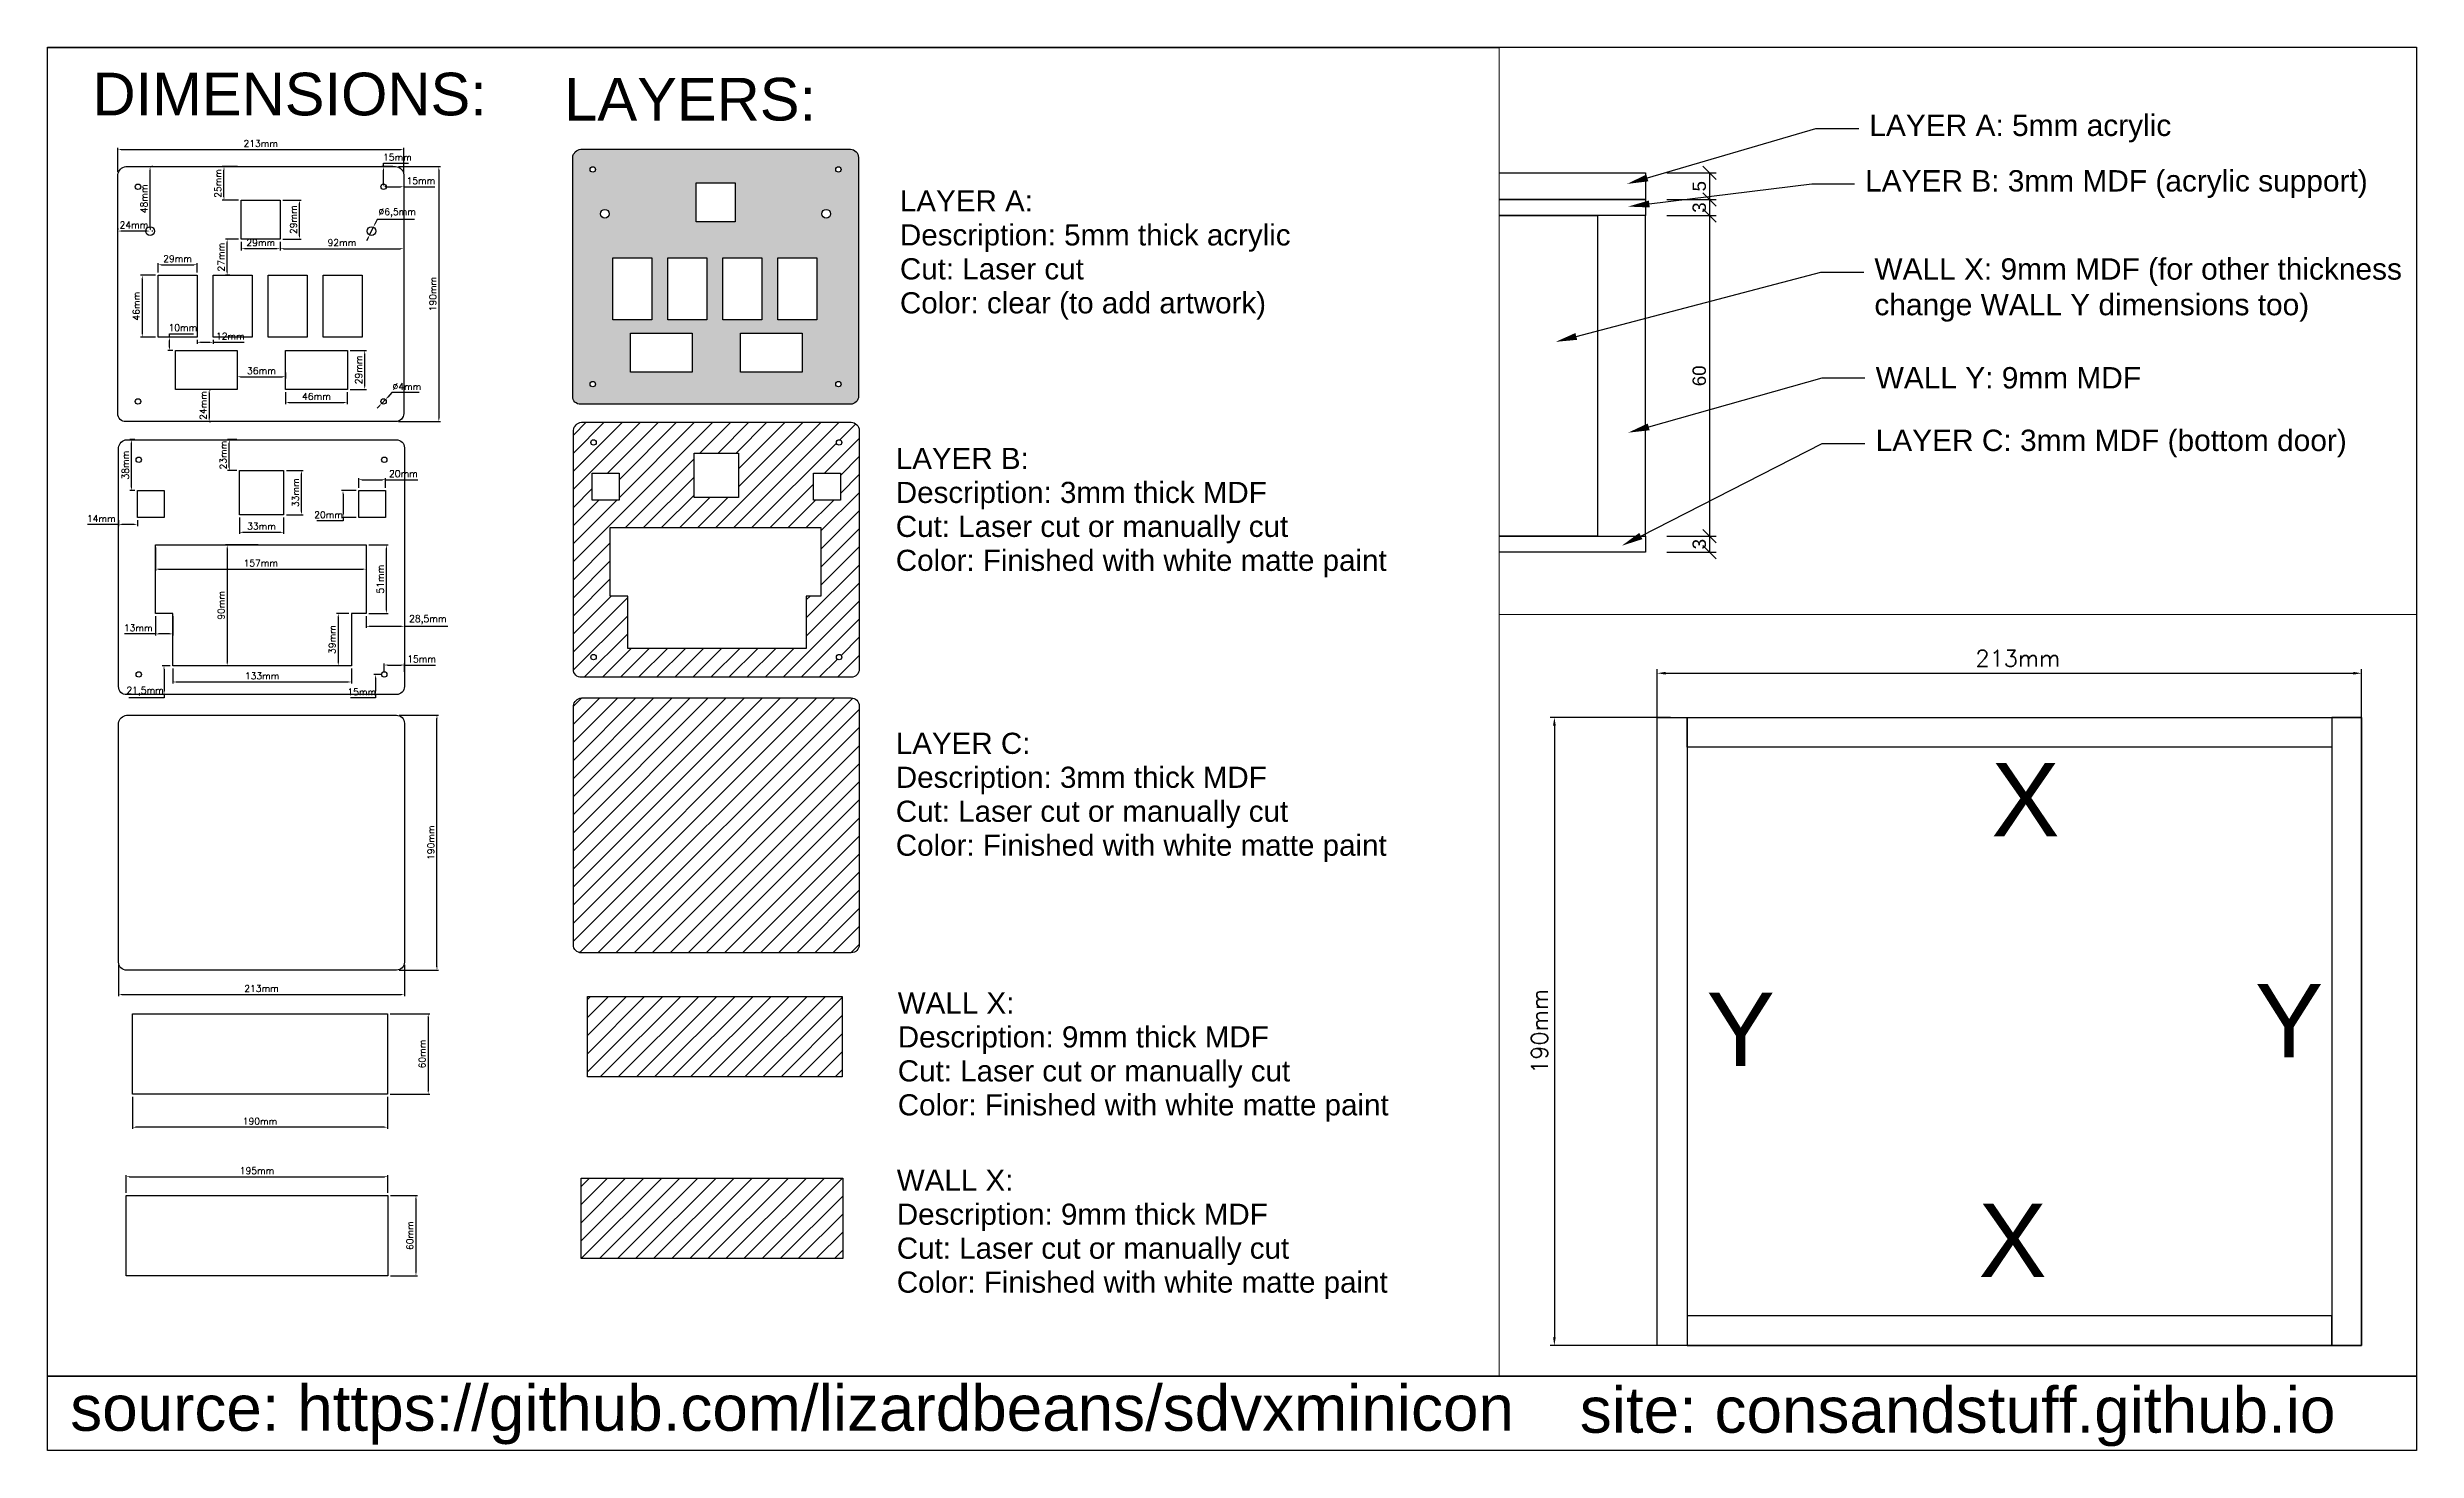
# Paper-space layout 'Layout1' of a CAD drawing. Header units: millimetres. Extents: x 29 to 237, y 44 to 166.
# The model-space entities are those that its viewports show. They can reach past a viewport. Long polylines and large blocks are cut down to what shows.
import ezdxf
from ezdxf import colors
from ezdxf.entities.mleader import LeaderData, LeaderLine
from ezdxf.math import Vec2, Vec3

# ---------------------------------------------------------------- set-up
doc = ezdxf.new("R2010")
doc.units = ezdxf.units.MM
doc.layers.add('text', color=92, linetype='Continuous')
doc.styles.add('beat', font='txt.shx')
doc.styles.get("Standard").update_dxf_attribs({"font": 'arial.ttf'})
doc.dimstyles.new('GRANDE', dxfattribs={"dimtxt": 5, "dimasz": 2.5, "dimexe": 1.25, "dimexo": 2, "dimgap": 2, "dimtad": 1, "dimtoh": 1, "dimtxsty": 'beat', "dimcen": 2.5, "dimadec": 0, "dimazin": 0, "dimtfac": 1, "dimtmove": 0, "dimatfit": 3, "dimfxl": 1, "dimarcsym": 0})
doc.dimstyles.new('ISO-25', dxfattribs={"dimtxt": 2.5, "dimasz": 2.5, "dimexe": 1.25, "dimexo": 0.625, "dimtad": 1, "dimtxsty": 'Standard', "dimcen": 2.5, "dimadec": 0, "dimazin": 0, "dimtfac": 1, "dimtmove": 0, "dimatfit": 3, "dimfxl": 1, "dimarcsym": 0})
pattern_1 = [(45, (342.136, 3.548), (-6.735192, 6.735192), [])]

psp = doc.layouts.get("Layout1")

# ---------------------------------------------------------------- texts
at = {"layer": 'text', "color": 30, "true_color": 0xf26722}
for s, p in [('source: https://github.com/lizardbeans/sdvxminicon', (31.27, 45.29)), ('site: consandstuff.github.io', (163.43, 45.12))]:
    psp.add_text(s, height=4, dxfattribs=at).set_placement(p)

msp = doc.modelspace()

# ---------------------------------------------------------------- texts
at = {"layer": 'text'}
for s, height, p in [('DIMENSIONS:', 31.809, (2512.115, 1665.564)), ('LAYERS:', 31.809, (2863.559, 1661.728)), ('LAYER A:', 15.7583, (3113.726, 1593.918)), ('Description: 5mm thick acrylic', 15.75826, (3113.726, 1568.604)), ('Cut: Laser cut', 15.75826, (3113.726, 1543.29)), ('Color: clear (to add artwork)', 15.75826, (3113.726, 1517.976)), ('LAYER B:', 15.7583, (3110.661, 1401.975)), ('Description: 3mm thick MDF', 15.75826, (3110.661, 1376.66)), ('Cut: Laser cut or manually cut', 15.75826, (3110.661, 1351.346)), ('Color: Finished with white matte paint', 15.75826, (3110.661, 1326.032)), ('X', 22.186, (2195.809, 1315.178)), ('Y', 22.186, (2275.541, 1248.325)), ('Y', 22.186, (2109.676, 1245.685)), ('X', 22.186, (2191.92, 1181.86)), ('LAYER C:', 15.7583, (3110.661, 1189.639)), ('Description: 3mm thick MDF', 15.75826, (3110.661, 1164.324)), ('Cut: Laser cut or manually cut', 15.75826, (3110.661, 1139.01)), ('Color: Finished with white matte paint', 15.75826, (3110.661, 1113.696)), ('WALL X:', 15.7583, (3112.134, 996.118)), ('Description: 9mm thick MDF', 15.75826, (3112.134, 970.804)), ('Cut: Laser cut or manually cut', 15.75826, (3112.134, 945.49)), ('Color: Finished with white matte paint', 15.75826, (3112.134, 920.176)), ('WALL X:', 15.7583, (3111.395, 863.98)), ('Description: 9mm thick MDF', 15.75826, (3111.395, 838.666)), ('Cut: Laser cut or manually cut', 15.75826, (3111.395, 813.351)), ('Color: Finished with white matte paint', 15.75826, (3111.395, 788.037))]:
    msp.add_text(s, height=height, dxfattribs=at).set_placement(p)

# ---------------------------------------------------------------- blocks, each defined once
blk = doc.blocks.new('_Oblique')
at = {"color": 0, "linetype": 'ByBlock', "lineweight": -2}
blk.add_line((-0.5, -0.5), (0.5, 0.5), dxfattribs=at)
blk = doc.blocks.new('*D5')
at = {"layer": 'Defpoints', "color": 0, "transparency": 16777216}
for p in [(2307.78, 1456.4), (2307.78, 1451.4), (2319.76, 1451.4)]:
    blk.add_point(p, dxfattribs=at)
at = {"layer": 'text', "color": 0, "lineweight": -2, "transparency": 16777216}
for p, q in [((2311.76, 1456.4), (2321.01, 1456.4)), ((2319.76, 1456.4), (2319.76, 1451.4)), ((2311.76, 1451.4), (2321.01, 1451.4))]:
    blk.add_line(p, q, dxfattribs=at)
at = {"layer": 'text', "color": 0, "lineweight": -2, "transparency": 16777216, "xscale": 2.5, "yscale": 2.5, "zscale": 2.5}
for p, rotation in [((2319.76, 1456.4), 90), ((2319.76, 1451.4), 270)]:
    blk.add_blockref('_Oblique', p, dxfattribs=dict(at, rotation=rotation))
at = {"layer": 'text', "color": 0, "transparency": 16777216, "insert": (2317.86, 1453.9), "char_height": 2.5, "attachment_point": 5, "rotation": 90}
blk.add_mtext('5', dxfattribs=at)
blk = doc.blocks.new('*D6')
at = {"layer": 'Defpoints', "color": 0, "transparency": 16777216}
for p in [(2307.78, 1451.4), (2307.78, 1448.4), (2319.76, 1448.4)]:
    blk.add_point(p, dxfattribs=at)
at = {"layer": 'text', "color": 0, "lineweight": -2, "transparency": 16777216}
for p, q in [((2311.76, 1451.4), (2321.01, 1451.4)), ((2319.76, 1451.4), (2319.76, 1448.4)), ((2311.76, 1448.4), (2321.01, 1448.4))]:
    blk.add_line(p, q, dxfattribs=at)
at = {"layer": 'text', "color": 0, "lineweight": -2, "transparency": 16777216, "xscale": 2.5, "yscale": 2.5, "zscale": 2.5}
for p, rotation in [((2319.76, 1451.4), 90), ((2319.76, 1448.4), 270)]:
    blk.add_blockref('_Oblique', p, dxfattribs=dict(at, rotation=rotation))
at = {"layer": 'text', "color": 0, "transparency": 16777216, "insert": (2317.86, 1449.9), "char_height": 2.5, "attachment_point": 5, "rotation": 90}
blk.add_mtext('3', dxfattribs=at)
blk = doc.blocks.new('*D7')
at = {"layer": 'Defpoints', "color": 0, "transparency": 16777216}
for p in [(2307.78, 1448.4), (2307.78, 1388.4), (2319.76, 1388.4)]:
    blk.add_point(p, dxfattribs=at)
at = {"layer": 'text', "color": 0, "lineweight": -2, "transparency": 16777216}
for p, q in [((2311.76, 1448.4), (2321.01, 1448.4)), ((2319.76, 1448.4), (2319.76, 1388.4)), ((2311.76, 1388.4), (2321.01, 1388.4))]:
    blk.add_line(p, q, dxfattribs=at)
at = {"layer": 'text', "color": 0, "lineweight": -2, "transparency": 16777216, "xscale": 2.5, "yscale": 2.5, "zscale": 2.5}
for p, rotation in [((2319.76, 1448.4), 90), ((2319.76, 1388.4), 270)]:
    blk.add_blockref('_Oblique', p, dxfattribs=dict(at, rotation=rotation))
at = {"layer": 'text', "color": 0, "transparency": 16777216, "insert": (2317.86, 1418.4), "char_height": 2.5, "attachment_point": 5, "rotation": 90}
blk.add_mtext('60', dxfattribs=at)
blk = doc.blocks.new('*D8')
at = {"layer": 'Defpoints', "color": 0, "transparency": 16777216}
for p in [(2307.78, 1388.4), (2307.78, 1385.4), (2319.76, 1385.4)]:
    blk.add_point(p, dxfattribs=at)
at = {"layer": 'text', "color": 0, "lineweight": -2, "transparency": 16777216}
for p, q in [((2311.76, 1388.4), (2321.01, 1388.4)), ((2319.76, 1388.4), (2319.76, 1385.4)), ((2311.76, 1385.4), (2321.01, 1385.4))]:
    blk.add_line(p, q, dxfattribs=at)
at = {"layer": 'text', "color": 0, "lineweight": -2, "transparency": 16777216, "xscale": 2.5, "yscale": 2.5, "zscale": 2.5}
for p, rotation in [((2319.76, 1388.4), 90), ((2319.76, 1385.4), 270)]:
    blk.add_blockref('_Oblique', p, dxfattribs=dict(at, rotation=rotation))
at = {"layer": 'text', "color": 0, "transparency": 16777216, "insert": (2317.86, 1386.9), "char_height": 2.5, "attachment_point": 5, "rotation": 90}
blk.add_mtext('3', dxfattribs=at)
blk = doc.blocks.new('*D10')
at = {"layer": 'Defpoints', "color": 0, "transparency": 16777216}
for p in [(2307.78, 1364.53), (2094.79, 1345.26), (2307.78, 1345.18)]:
    blk.add_point(p, dxfattribs=at)
at = {"layer": 'text', "color": 0, "lineweight": -2, "transparency": 16777216}
for p, q in [((2094.79, 1347.26), (2094.79, 1365.78)), ((2097.29, 1364.53), (2305.28, 1364.53)), ((2307.78, 1347.18), (2307.78, 1365.78))]:
    blk.add_line(p, q, dxfattribs=at)
at = {"layer": 'text', "color": 0, "transparency": 16777216}
for points in [[(2097.29, 1364.95), (2097.29, 1364.12), (2094.79, 1364.53)], [(2305.28, 1364.95), (2305.28, 1364.12), (2307.78, 1364.53)]]:
    blk.add_solid(points, dxfattribs=at)
at = {"layer": 'text', "color": 0, "transparency": 16777216, "insert": (2203.85, 1369.03), "char_height": 5, "attachment_point": 5, "style": 'beat'}
blk.add_mtext('213mm', dxfattribs=at)
blk = doc.blocks.new('*D11')
at = {"layer": 'Defpoints', "color": 0, "transparency": 16777216}
for p in [(2100.79, 1351.18), (2063.66, 1161.18), (2100.79, 1161.18)]:
    blk.add_point(p, dxfattribs=at)
at = {"layer": 'text', "color": 0, "lineweight": -2, "transparency": 16777216}
for p, q in [((2098.79, 1351.18), (2062.41, 1351.18)), ((2063.66, 1348.68), (2063.66, 1163.68)), ((2098.79, 1161.18), (2062.41, 1161.18))]:
    blk.add_line(p, q, dxfattribs=at)
at = {"layer": 'text', "color": 0, "transparency": 16777216}
for points in [[(2063.25, 1348.68), (2064.08, 1348.68), (2063.66, 1351.18)], [(2063.25, 1163.68), (2064.08, 1163.68), (2063.66, 1161.18)]]:
    blk.add_solid(points, dxfattribs=at)
at = {"layer": 'text', "color": 0, "transparency": 16777216, "insert": (2059.16, 1256.18), "char_height": 5, "attachment_point": 5, "rotation": 90, "style": 'beat'}
blk.add_mtext('190mm', dxfattribs=at)
blk = doc.blocks.new('*D12')
at = {"layer": 'Defpoints', "color": 0, "transparency": 16777216}
for p in [(2743.95, 1640.11), (2530.95, 1621.42), (2743.95, 1621.34)]:
    blk.add_point(p, dxfattribs=at)
at = {"layer": 'text', "color": 0, "lineweight": -2, "transparency": 16777216}
for p, q in [((2530.95, 1623.42), (2530.95, 1641.36)), ((2743.95, 1623.34), (2743.95, 1641.36)), ((2533.45, 1640.11), (2741.45, 1640.11))]:
    blk.add_line(p, q, dxfattribs=at)
at = {"layer": 'text', "color": 0, "transparency": 16777216}
for points in [[(2533.45, 1640.53), (2533.45, 1639.7), (2530.95, 1640.11)], [(2741.45, 1640.53), (2741.45, 1639.7), (2743.95, 1640.11)]]:
    blk.add_solid(points, dxfattribs=at)
at = {"layer": 'text', "color": 0, "transparency": 16777216, "insert": (2637.45, 1644.61), "char_height": 5, "attachment_point": 5, "style": 'beat'}
blk.add_mtext('213mm', dxfattribs=at)
blk = doc.blocks.new('*D14')
at = {"layer": 'Defpoints', "color": 0, "transparency": 16777216}
for p in [(2737.95, 1627.34), (2737.95, 1437.34), (2770.13, 1437.34)]:
    blk.add_point(p, dxfattribs=at)
at = {"layer": 'text', "color": 0, "lineweight": -2, "transparency": 16777216}
for p, q in [((2739.95, 1627.34), (2771.38, 1627.34)), ((2770.13, 1624.84), (2770.13, 1439.84)), ((2739.95, 1437.34), (2771.38, 1437.34))]:
    blk.add_line(p, q, dxfattribs=at)
at = {"layer": 'text', "color": 0, "transparency": 16777216}
for points in [[(2769.72, 1624.84), (2770.55, 1624.84), (2770.13, 1627.34)], [(2769.72, 1439.84), (2770.55, 1439.84), (2770.13, 1437.34)]]:
    blk.add_solid(points, dxfattribs=at)
at = {"layer": 'text', "color": 0, "transparency": 16777216, "insert": (2765.63, 1532.34), "char_height": 5, "attachment_point": 5, "rotation": 90, "style": 'beat'}
blk.add_mtext('190mm', dxfattribs=at)
blk = doc.blocks.new('*D15')
at = {"layer": 'Defpoints', "color": 0, "transparency": 16777216}
for p in [(2589.94, 1554.23), (2560.94, 1546.34), (2589.94, 1546.34)]:
    blk.add_point(p, dxfattribs=at)
at = {"layer": 'text', "color": 0, "lineweight": -2, "transparency": 16777216}
for p, q in [((2560.94, 1548.34), (2560.94, 1555.48)), ((2563.44, 1554.23), (2587.44, 1554.23)), ((2589.94, 1548.34), (2589.94, 1555.48))]:
    blk.add_line(p, q, dxfattribs=at)
at = {"layer": 'text', "color": 0, "transparency": 16777216}
for points in [[(2563.44, 1554.65), (2563.44, 1553.82), (2560.94, 1554.23)], [(2587.44, 1554.65), (2587.44, 1553.82), (2589.94, 1554.23)]]:
    blk.add_solid(points, dxfattribs=at)
at = {"layer": 'text', "color": 0, "transparency": 16777216, "insert": (2575.44, 1558.73), "char_height": 5, "attachment_point": 5, "style": 'beat'}
blk.add_mtext('29mm', dxfattribs=at)
blk = doc.blocks.new('*D16')
at = {"layer": 'Defpoints', "color": 0, "transparency": 16777216}
for p in [(2560.94, 1546.34), (2549.13, 1500.34), (2560.94, 1500.34)]:
    blk.add_point(p, dxfattribs=at)
at = {"layer": 'text', "color": 0, "lineweight": -2, "transparency": 16777216}
for p, q in [((2558.94, 1546.34), (2547.88, 1546.34)), ((2549.13, 1543.84), (2549.13, 1502.84)), ((2558.94, 1500.34), (2547.88, 1500.34))]:
    blk.add_line(p, q, dxfattribs=at)
at = {"layer": 'text', "color": 0, "transparency": 16777216}
for points in [[(2548.72, 1543.84), (2549.55, 1543.84), (2549.13, 1546.34)], [(2548.72, 1502.84), (2549.55, 1502.84), (2549.13, 1500.34)]]:
    blk.add_solid(points, dxfattribs=at)
at = {"layer": 'text', "color": 0, "transparency": 16777216, "insert": (2544.63, 1523.34), "char_height": 5, "attachment_point": 5, "rotation": 90, "style": 'beat'}
blk.add_mtext('46mm', dxfattribs=at)
blk = doc.blocks.new('*D17')
at = {"layer": 'Defpoints', "color": 0, "transparency": 16777216}
for p in [(2554.94, 1627.34), (2554.94, 1627.34), (2554.94, 1579.34)]:
    blk.add_point(p, dxfattribs=at)
at = {"layer": 'text', "color": 0, "lineweight": -2, "transparency": 16777216}
for p, q in [((2554.94, 1581.84), (2554.94, 1624.84)), ((2556.94, 1627.34), (2556.19, 1627.34)), ((2556.94, 1579.34), (2556.19, 1579.34))]:
    blk.add_line(p, q, dxfattribs=at)
at = {"layer": 'text', "color": 0, "transparency": 16777216}
for points in [[(2554.53, 1624.84), (2555.36, 1624.84), (2554.94, 1627.34)], [(2554.53, 1581.84), (2555.36, 1581.84), (2554.94, 1579.34)]]:
    blk.add_solid(points, dxfattribs=at)
at = {"layer": 'text', "color": 0, "transparency": 16777216, "insert": (2550.44, 1603.34), "char_height": 5, "attachment_point": 5, "rotation": 90, "style": 'beat'}
blk.add_mtext('48mm', dxfattribs=at)
blk = doc.blocks.new('*D18')
at = {"layer": 'Defpoints', "color": 0, "transparency": 16777216}
for p in [(2530.95, 1579.34), (2530.95, 1579.34), (2554.94, 1579.34)]:
    blk.add_point(p, dxfattribs=at)
at = {"layer": 'text', "color": 0, "lineweight": -2, "transparency": 16777216}
for p, q in [((2530.95, 1581.34), (2530.95, 1580.59)), ((2552.44, 1579.34), (2533.45, 1579.34)), ((2554.94, 1581.34), (2554.94, 1580.59))]:
    blk.add_line(p, q, dxfattribs=at)
at = {"layer": 'text', "color": 0, "transparency": 16777216}
for points in [[(2533.45, 1579.76), (2533.45, 1578.93), (2530.95, 1579.34)], [(2552.44, 1579.76), (2552.44, 1578.93), (2554.94, 1579.34)]]:
    blk.add_solid(points, dxfattribs=at)
at = {"layer": 'text', "color": 0, "transparency": 16777216, "insert": (2542.95, 1583.84), "char_height": 5, "attachment_point": 5, "style": 'beat'}
blk.add_mtext('24mm', dxfattribs=at)
blk = doc.blocks.new('*D19')
at = {"layer": 'Defpoints', "color": 0, "transparency": 16777216}
for p in [(2651.94, 1573.34), (2743.95, 1573.34), (2743.95, 1566.2)]:
    blk.add_point(p, dxfattribs=at)
at = {"layer": 'text', "color": 0, "lineweight": -2, "transparency": 16777216}
for p, q in [((2651.94, 1571.34), (2651.94, 1564.95)), ((2743.95, 1571.34), (2743.95, 1564.95)), ((2654.44, 1566.2), (2741.45, 1566.2))]:
    blk.add_line(p, q, dxfattribs=at)
at = {"layer": 'text', "color": 0, "transparency": 16777216}
for points in [[(2654.44, 1566.62), (2654.44, 1565.79), (2651.94, 1566.2)], [(2741.45, 1566.62), (2741.45, 1565.79), (2743.95, 1566.2)]]:
    blk.add_solid(points, dxfattribs=at)
at = {"layer": 'text', "color": 0, "transparency": 16777216, "insert": (2697.95, 1570.7), "char_height": 5, "attachment_point": 5, "style": 'beat'}
blk.add_mtext('92mm', dxfattribs=at)
blk = doc.blocks.new('*D20')
at = {"layer": 'Defpoints', "color": 0, "transparency": 16777216}
for p in [(2622.94, 1573.34), (2651.94, 1573.34), (2622.94, 1566.2)]:
    blk.add_point(p, dxfattribs=at)
at = {"layer": 'text', "color": 0, "lineweight": -2, "transparency": 16777216}
for p, q in [((2622.94, 1571.34), (2622.94, 1564.95)), ((2651.94, 1571.34), (2651.94, 1564.95)), ((2649.44, 1566.2), (2625.44, 1566.2))]:
    blk.add_line(p, q, dxfattribs=at)
at = {"layer": 'text', "color": 0, "transparency": 16777216}
for points in [[(2625.44, 1566.62), (2625.44, 1565.79), (2622.94, 1566.2)], [(2649.44, 1566.62), (2649.44, 1565.79), (2651.94, 1566.2)]]:
    blk.add_solid(points, dxfattribs=at)
at = {"layer": 'text', "color": 0, "transparency": 16777216, "insert": (2637.44, 1570.7), "char_height": 5, "attachment_point": 5, "style": 'beat'}
blk.add_mtext('29mm', dxfattribs=at)
blk = doc.blocks.new('*D21')
at = {"layer": 'Defpoints', "color": 0, "transparency": 16777216}
for p in [(2651.94, 1602.34), (2666.27, 1602.34), (2651.94, 1573.34)]:
    blk.add_point(p, dxfattribs=at)
at = {"layer": 'text', "color": 0, "lineweight": -2, "transparency": 16777216}
for p, q in [((2653.94, 1602.34), (2667.52, 1602.34)), ((2666.27, 1575.84), (2666.27, 1599.84)), ((2653.94, 1573.34), (2667.52, 1573.34))]:
    blk.add_line(p, q, dxfattribs=at)
at = {"layer": 'text', "color": 0, "transparency": 16777216}
for points in [[(2665.85, 1599.84), (2666.69, 1599.84), (2666.27, 1602.34)], [(2665.85, 1575.84), (2666.69, 1575.84), (2666.27, 1573.34)]]:
    blk.add_solid(points, dxfattribs=at)
at = {"layer": 'text', "color": 0, "transparency": 16777216, "insert": (2661.77, 1587.84), "char_height": 5, "attachment_point": 5, "rotation": 90, "style": 'beat'}
blk.add_mtext('29mm', dxfattribs=at)
blk = doc.blocks.new('*D22')
at = {"layer": 'Defpoints', "color": 0, "transparency": 16777216}
for p in [(2743.95, 1621.34), (2728.95, 1612.34), (2743.95, 1612.34)]:
    blk.add_point(p, dxfattribs=at)
at = {"layer": 'text', "color": 0, "lineweight": -2, "transparency": 16777216}
for p, q in [((2743.95, 1619.34), (2743.95, 1611.09)), ((2728.95, 1614.34), (2728.95, 1613.59)), ((2731.45, 1612.34), (2741.45, 1612.34)), ((2743.95, 1612.34), (2767.11, 1612.34))]:
    blk.add_line(p, q, dxfattribs=at)
at = {"layer": 'text', "color": 0, "transparency": 16777216}
for points in [[(2731.45, 1612.76), (2731.45, 1611.92), (2728.95, 1612.34)], [(2741.45, 1612.76), (2741.45, 1611.92), (2743.95, 1612.34)]]:
    blk.add_solid(points, dxfattribs=at)
at = {"layer": 'text', "color": 0, "transparency": 16777216, "insert": (2756.78, 1616.84), "char_height": 5, "attachment_point": 5, "style": 'beat'}
blk.add_mtext('15mm', dxfattribs=at)
blk = doc.blocks.new('*D23')
at = {"layer": 'Defpoints', "color": 0, "transparency": 16777216}
for p in [(2728.95, 1627.34), (2737.95, 1627.34), (2728.95, 1612.34)]:
    blk.add_point(p, dxfattribs=at)
at = {"layer": 'text', "color": 0, "lineweight": -2, "transparency": 16777216}
for p, q in [((2728.95, 1627.34), (2728.95, 1629.84)), ((2728.95, 1629.84), (2747.61, 1629.84)), ((2735.95, 1627.34), (2727.7, 1627.34)), ((2728.95, 1614.84), (2728.95, 1624.84)), ((2730.95, 1612.34), (2730.2, 1612.34))]:
    blk.add_line(p, q, dxfattribs=at)
at = {"layer": 'text', "color": 0, "transparency": 16777216}
for points in [[(2728.53, 1624.84), (2729.36, 1624.84), (2728.95, 1627.34)], [(2728.53, 1614.84), (2729.36, 1614.84), (2728.95, 1612.34)]]:
    blk.add_solid(points, dxfattribs=at)
at = {"layer": 'text', "color": 0, "transparency": 16777216, "insert": (2739.28, 1634.34), "char_height": 5, "attachment_point": 5, "style": 'beat'}
blk.add_mtext('15mm', dxfattribs=at)
blk = doc.blocks.new('*D24')
at = {"layer": 'Defpoints', "color": 0, "transparency": 16777216}
for p in [(2589.94, 1500.34), (2601.94, 1500.34), (2601.94, 1496.43)]:
    blk.add_point(p, dxfattribs=at)
at = {"layer": 'text', "color": 0, "lineweight": -2, "transparency": 16777216}
for p, q in [((2589.94, 1498.34), (2589.94, 1495.18)), ((2592.44, 1496.43), (2599.44, 1496.43)), ((2601.94, 1498.34), (2601.94, 1495.18)), ((2601.94, 1496.43), (2625.11, 1496.43))]:
    blk.add_line(p, q, dxfattribs=at)
at = {"layer": 'text', "color": 0, "transparency": 16777216}
for points in [[(2592.44, 1496.85), (2592.44, 1496.01), (2589.94, 1496.43)], [(2599.44, 1496.85), (2599.44, 1496.01), (2601.94, 1496.43)]]:
    blk.add_solid(points, dxfattribs=at)
at = {"layer": 'text', "color": 0, "transparency": 16777216, "insert": (2614.78, 1500.93), "char_height": 5, "attachment_point": 5, "style": 'beat'}
blk.add_mtext('12mm', dxfattribs=at)
blk = doc.blocks.new('*D25')
at = {"layer": 'Defpoints', "color": 0, "transparency": 16777216}
for p in [(2569.49, 1500.34), (2575.44, 1500.34), (2573.94, 1490.34)]:
    blk.add_point(p, dxfattribs=at)
at = {"layer": 'text', "color": 0, "lineweight": -2, "transparency": 16777216}
for p, q in [((2573.44, 1500.34), (2568.24, 1500.34)), ((2569.49, 1500.34), (2569.49, 1502.84)), ((2569.49, 1502.84), (2587.32, 1502.84)), ((2569.49, 1492.84), (2569.49, 1497.84)), ((2571.94, 1490.34), (2568.24, 1490.34))]:
    blk.add_line(p, q, dxfattribs=at)
at = {"layer": 'text', "color": 0, "transparency": 16777216}
for points in [[(2569.07, 1497.84), (2569.9, 1497.84), (2569.49, 1500.34)], [(2569.07, 1492.84), (2569.9, 1492.84), (2569.49, 1490.34)]]:
    blk.add_solid(points, dxfattribs=at)
at = {"layer": 'text', "color": 0, "transparency": 16777216, "insert": (2579.4, 1507.34), "char_height": 5, "attachment_point": 5, "style": 'beat'}
blk.add_mtext('10mm', dxfattribs=at)
blk = doc.blocks.new('*D26')
at = {"layer": 'Defpoints', "color": 0, "transparency": 16777216}
for p in [(2619.94, 1475.84), (2655.94, 1475.84), (2655.94, 1470.75)]:
    blk.add_point(p, dxfattribs=at)
at = {"layer": 'text', "color": 0, "lineweight": -2, "transparency": 16777216}
for p, q in [((2619.94, 1473.84), (2619.94, 1469.5)), ((2655.94, 1473.84), (2655.94, 1469.5)), ((2622.44, 1470.75), (2653.44, 1470.75))]:
    blk.add_line(p, q, dxfattribs=at)
at = {"layer": 'text', "color": 0, "transparency": 16777216}
for points in [[(2622.44, 1471.16), (2622.44, 1470.33), (2619.94, 1470.75)], [(2653.44, 1471.16), (2653.44, 1470.33), (2655.94, 1470.75)]]:
    blk.add_solid(points, dxfattribs=at)
at = {"layer": 'text', "color": 0, "transparency": 16777216, "insert": (2637.94, 1475.25), "char_height": 5, "attachment_point": 5, "style": 'beat'}
blk.add_mtext('36mm', dxfattribs=at)
blk = doc.blocks.new('*D27')
at = {"layer": 'Defpoints', "color": 0, "transparency": 16777216}
for p in [(2655.94, 1461.34), (2701.94, 1461.34), (2701.94, 1451.59)]:
    blk.add_point(p, dxfattribs=at)
at = {"layer": 'text', "color": 0, "lineweight": -2, "transparency": 16777216}
for p, q in [((2655.94, 1459.34), (2655.94, 1450.34)), ((2701.94, 1459.34), (2701.94, 1450.34)), ((2658.44, 1451.59), (2699.44, 1451.59))]:
    blk.add_line(p, q, dxfattribs=at)
at = {"layer": 'text', "color": 0, "transparency": 16777216}
for points in [[(2658.44, 1452.01), (2658.44, 1451.17), (2655.94, 1451.59)], [(2699.44, 1452.01), (2699.44, 1451.17), (2701.94, 1451.59)]]:
    blk.add_solid(points, dxfattribs=at)
at = {"layer": 'text', "color": 0, "transparency": 16777216, "insert": (2678.94, 1456.09), "char_height": 5, "attachment_point": 5, "style": 'beat'}
blk.add_mtext('46mm', dxfattribs=at)
blk = doc.blocks.new('*D28')
at = {"layer": 'Defpoints', "color": 0, "transparency": 16777216}
for p in [(2701.94, 1490.34), (2714.89, 1490.34), (2701.94, 1461.34)]:
    blk.add_point(p, dxfattribs=at)
at = {"layer": 'text', "color": 0, "lineweight": -2, "transparency": 16777216}
for p, q in [((2703.94, 1490.34), (2716.14, 1490.34)), ((2714.89, 1463.84), (2714.89, 1487.84)), ((2703.94, 1461.34), (2716.14, 1461.34))]:
    blk.add_line(p, q, dxfattribs=at)
at = {"layer": 'text', "color": 0, "transparency": 16777216}
for points in [[(2714.47, 1487.84), (2715.3, 1487.84), (2714.89, 1490.34)], [(2714.47, 1463.84), (2715.3, 1463.84), (2714.89, 1461.34)]]:
    blk.add_solid(points, dxfattribs=at)
at = {"layer": 'text', "color": 0, "transparency": 16777216, "insert": (2710.39, 1475.84), "char_height": 5, "attachment_point": 5, "rotation": 90, "style": 'beat'}
blk.add_mtext('29mm', dxfattribs=at)
blk = doc.blocks.new('*D29')
at = {"layer": 'Defpoints', "color": 0, "transparency": 16777216}
for p in [(2596.94, 1461.34), (2596.94, 1437.34), (2598.99, 1437.34)]:
    blk.add_point(p, dxfattribs=at)
at = {"layer": 'text', "color": 0, "lineweight": -2, "transparency": 16777216}
for p, q in [((2598.94, 1461.34), (2600.24, 1461.34)), ((2598.99, 1458.84), (2598.99, 1439.84)), ((2598.94, 1437.34), (2600.24, 1437.34))]:
    blk.add_line(p, q, dxfattribs=at)
at = {"layer": 'text', "color": 0, "transparency": 16777216}
for points in [[(2598.57, 1458.84), (2599.4, 1458.84), (2598.99, 1461.34)], [(2598.57, 1439.84), (2599.4, 1439.84), (2598.99, 1437.34)]]:
    blk.add_solid(points, dxfattribs=at)
at = {"layer": 'text', "color": 0, "transparency": 16777216, "insert": (2594.49, 1449.34), "char_height": 5, "attachment_point": 5, "rotation": 90, "style": 'beat'}
blk.add_mtext('24mm', dxfattribs=at)
blk = doc.blocks.new('*D30')
at = {"layer": 'Defpoints', "color": 0, "transparency": 16777216}
for p in [(2612.39, 1573.34), (2622.94, 1573.34), (2616.44, 1546.34)]:
    blk.add_point(p, dxfattribs=at)
at = {"layer": 'text', "color": 0, "lineweight": -2, "transparency": 16777216}
for p, q in [((2620.94, 1573.34), (2611.14, 1573.34)), ((2612.39, 1548.84), (2612.39, 1570.84)), ((2614.44, 1546.34), (2611.14, 1546.34))]:
    blk.add_line(p, q, dxfattribs=at)
at = {"layer": 'text', "color": 0, "transparency": 16777216}
for points in [[(2611.97, 1570.84), (2612.8, 1570.84), (2612.39, 1573.34)], [(2611.97, 1548.84), (2612.8, 1548.84), (2612.39, 1546.34)]]:
    blk.add_solid(points, dxfattribs=at)
at = {"layer": 'text', "color": 0, "transparency": 16777216, "insert": (2607.89, 1559.84), "char_height": 5, "attachment_point": 5, "rotation": 90, "style": 'beat'}
blk.add_mtext('27mm', dxfattribs=at)
blk = doc.blocks.new('*D31')
at = {"layer": 'Defpoints', "color": 0, "transparency": 16777216}
for p in [(2610.03, 1627.34), (2622.11, 1627.34), (2622.94, 1602.34)]:
    blk.add_point(p, dxfattribs=at)
at = {"layer": 'text', "color": 0, "lineweight": -2, "transparency": 16777216}
for p, q in [((2620.11, 1627.34), (2608.78, 1627.34)), ((2610.03, 1604.84), (2610.03, 1624.84)), ((2620.94, 1602.34), (2608.78, 1602.34))]:
    blk.add_line(p, q, dxfattribs=at)
at = {"layer": 'text', "color": 0, "transparency": 16777216}
for points in [[(2609.62, 1624.84), (2610.45, 1624.84), (2610.03, 1627.34)], [(2609.62, 1604.84), (2610.45, 1604.84), (2610.03, 1602.34)]]:
    blk.add_solid(points, dxfattribs=at)
at = {"layer": 'text', "color": 0, "transparency": 16777216, "insert": (2605.53, 1614.84), "char_height": 5, "attachment_point": 5, "rotation": 90, "style": 'beat'}
blk.add_mtext('25mm', dxfattribs=at)
blk = doc.blocks.new('*D32')
at = {"layer": 'Defpoints', "color": 0, "transparency": 16777216}
for p in [(2721.37, 1582.26), (2718.51, 1576.42)]:
    blk.add_point(p, dxfattribs=at)
at = {"layer": 'text', "color": 0, "lineweight": -2, "transparency": 16777216}
for p, q in [((2724.22, 1588.06), (2722.48, 1584.51)), ((2752.05, 1588.06), (2724.22, 1588.06)), ((2718.51, 1576.42), (2721.37, 1582.26)), ((2717.41, 1574.18), (2716.31, 1571.93))]:
    blk.add_line(p, q, dxfattribs=at)
at = {"layer": 'text', "color": 0, "transparency": 16777216}
for points in [[(2722.1, 1584.69), (2722.85, 1584.32), (2721.37, 1582.26)], [(2717.04, 1574.36), (2717.79, 1574), (2718.51, 1576.42)]]:
    blk.add_solid(points, dxfattribs=at)
at = {"layer": 'text', "color": 0, "transparency": 16777216, "insert": (2739.13, 1592.98), "char_height": 5, "attachment_point": 5, "style": 'beat'}
blk.add_mtext('∅6,5mm', dxfattribs=at)
blk = doc.blocks.new('*D33')
at = {"layer": 'Defpoints', "color": 0, "transparency": 16777216}
for p in [(2727.57, 1450.89), (2730.32, 1453.79)]:
    blk.add_point(p, dxfattribs=at)
at = {"layer": 'text', "color": 0, "lineweight": -2, "transparency": 16777216}
for p, q in [((2735.17, 1458.91), (2732.04, 1455.61)), ((2755.5, 1458.91), (2735.17, 1458.91)), ((2727.57, 1450.89), (2730.32, 1453.79)), ((2725.85, 1449.07), (2724.13, 1447.26))]:
    blk.add_line(p, q, dxfattribs=at)
at = {"layer": 'text', "color": 0, "transparency": 16777216}
for points in [[(2731.74, 1455.89), (2732.34, 1455.32), (2730.32, 1453.79)], [(2725.55, 1449.36), (2726.15, 1448.79), (2727.57, 1450.89)]]:
    blk.add_solid(points, dxfattribs=at)
at = {"layer": 'text', "color": 0, "transparency": 16777216, "insert": (2746.34, 1463.41), "char_height": 5, "attachment_point": 5, "style": 'beat'}
blk.add_mtext('∅4mm', dxfattribs=at)
blk = doc.blocks.new('*D34')
at = {"layer": 'Defpoints', "color": 0, "transparency": 16777216}
for p in [(2654.49, 1400.85), (2667.81, 1400.85), (2654.49, 1367.85)]:
    blk.add_point(p, dxfattribs=at)
at = {"layer": 'text', "color": 0, "lineweight": -2, "transparency": 16777216}
for p, q in [((2656.49, 1400.85), (2669.06, 1400.85)), ((2667.81, 1370.35), (2667.81, 1398.35)), ((2656.49, 1367.85), (2669.06, 1367.85))]:
    blk.add_line(p, q, dxfattribs=at)
at = {"layer": 'text', "color": 0, "transparency": 16777216}
for points in [[(2667.39, 1398.35), (2668.23, 1398.35), (2667.81, 1400.85)], [(2667.39, 1370.35), (2668.23, 1370.35), (2667.81, 1367.85)]]:
    blk.add_solid(points, dxfattribs=at)
at = {"layer": 'text', "color": 0, "transparency": 16777216, "insert": (2663.31, 1384.35), "char_height": 5, "attachment_point": 5, "rotation": 90, "style": 'beat'}
blk.add_mtext('33mm', dxfattribs=at)
blk = doc.blocks.new('*D35')
at = {"layer": 'Defpoints', "color": 0, "transparency": 16777216}
for p in [(2621.49, 1367.85), (2654.49, 1367.85), (2654.49, 1354.8)]:
    blk.add_point(p, dxfattribs=at)
at = {"layer": 'text', "color": 0, "lineweight": -2, "transparency": 16777216}
for p, q in [((2621.49, 1365.85), (2621.49, 1353.55)), ((2654.49, 1365.85), (2654.49, 1353.55)), ((2623.99, 1354.8), (2651.99, 1354.8))]:
    blk.add_line(p, q, dxfattribs=at)
at = {"layer": 'text', "color": 0, "transparency": 16777216}
for points in [[(2623.99, 1355.22), (2623.99, 1354.38), (2621.49, 1354.8)], [(2651.99, 1355.22), (2651.99, 1354.38), (2654.49, 1354.8)]]:
    blk.add_solid(points, dxfattribs=at)
at = {"layer": 'text', "color": 0, "transparency": 16777216, "insert": (2637.99, 1359.3), "char_height": 5, "attachment_point": 5, "style": 'beat'}
blk.add_mtext('33mm', dxfattribs=at)
blk = doc.blocks.new('*D36')
at = {"layer": 'Defpoints', "color": 0, "transparency": 16777216}
for p in [(2730.49, 1393.99), (2710.49, 1385.85), (2730.49, 1385.85)]:
    blk.add_point(p, dxfattribs=at)
at = {"layer": 'text', "color": 0, "lineweight": -2, "transparency": 16777216}
for p, q in [((2710.49, 1387.85), (2710.49, 1395.24)), ((2712.99, 1393.99), (2727.99, 1393.99)), ((2730.49, 1387.85), (2730.49, 1395.24)), ((2730.49, 1393.99), (2754.49, 1393.99))]:
    blk.add_line(p, q, dxfattribs=at)
at = {"layer": 'text', "color": 0, "transparency": 16777216}
for points in [[(2712.99, 1394.41), (2712.99, 1393.58), (2710.49, 1393.99)], [(2727.99, 1394.41), (2727.99, 1393.58), (2730.49, 1393.99)]]:
    blk.add_solid(points, dxfattribs=at)
at = {"layer": 'text', "color": 0, "transparency": 16777216, "insert": (2743.74, 1398.49), "char_height": 5, "attachment_point": 5, "style": 'beat'}
blk.add_mtext('20mm', dxfattribs=at)
blk = doc.blocks.new('*D37')
at = {"layer": 'Defpoints', "color": 0, "transparency": 16777216}
for p in [(2710.49, 1385.85), (2698.73, 1365.85), (2710.49, 1365.85)]:
    blk.add_point(p, dxfattribs=at)
at = {"layer": 'text', "color": 0, "lineweight": -2, "transparency": 16777216}
for p, q in [((2708.49, 1385.85), (2697.48, 1385.85)), ((2698.73, 1383.35), (2698.73, 1368.35)), ((2708.49, 1365.85), (2697.48, 1365.85)), ((2698.73, 1365.85), (2698.73, 1363.35)), ((2698.73, 1363.35), (2679.23, 1363.35))]:
    blk.add_line(p, q, dxfattribs=at)
at = {"layer": 'text', "color": 0, "transparency": 16777216}
for points in [[(2698.32, 1383.35), (2699.15, 1383.35), (2698.73, 1385.85)], [(2698.32, 1368.35), (2699.15, 1368.35), (2698.73, 1365.85)]]:
    blk.add_solid(points, dxfattribs=at)
at = {"layer": 'text', "color": 0, "transparency": 16777216, "insert": (2687.98, 1367.85), "char_height": 5, "attachment_point": 5, "style": 'beat'}
blk.add_mtext('20mm', dxfattribs=at)
blk = doc.blocks.new('*D38')
at = {"layer": 'Defpoints', "color": 0, "transparency": 16777216}
for p in [(2531.5, 1365.85), (2545.49, 1365.85), (2531.5, 1360.53)]:
    blk.add_point(p, dxfattribs=at)
at = {"layer": 'text', "color": 0, "lineweight": -2, "transparency": 16777216}
for p, q in [((2531.5, 1363.85), (2531.5, 1359.28)), ((2545.49, 1363.85), (2545.49, 1359.28)), ((2531.5, 1360.53), (2508.33, 1360.53)), ((2542.99, 1360.53), (2534, 1360.53))]:
    blk.add_line(p, q, dxfattribs=at)
at = {"layer": 'text', "color": 0, "transparency": 16777216}
for points in [[(2534, 1360.95), (2534, 1360.11), (2531.5, 1360.53)], [(2542.99, 1360.95), (2542.99, 1360.11), (2545.49, 1360.53)]]:
    blk.add_solid(points, dxfattribs=at)
at = {"layer": 'text', "color": 0, "transparency": 16777216, "insert": (2518.66, 1365.03), "char_height": 5, "attachment_point": 5, "style": 'beat'}
blk.add_mtext('14mm', dxfattribs=at)
blk = doc.blocks.new('*D39')
at = {"layer": 'Defpoints', "color": 0, "transparency": 16777216}
for p in [(2541.01, 1423.85), (2545.49, 1423.85), (2545.49, 1385.85)]:
    blk.add_point(p, dxfattribs=at)
at = {"layer": 'text', "color": 0, "lineweight": -2, "transparency": 16777216}
for p, q in [((2543.49, 1423.85), (2539.76, 1423.85)), ((2541.01, 1388.35), (2541.01, 1421.35)), ((2543.49, 1385.85), (2539.76, 1385.85))]:
    blk.add_line(p, q, dxfattribs=at)
at = {"layer": 'text', "color": 0, "transparency": 16777216}
for points in [[(2540.59, 1421.35), (2541.43, 1421.35), (2541.01, 1423.85)], [(2540.59, 1388.35), (2541.43, 1388.35), (2541.01, 1385.85)]]:
    blk.add_solid(points, dxfattribs=at)
at = {"layer": 'text', "color": 0, "transparency": 16777216, "insert": (2536.51, 1404.85), "char_height": 5, "attachment_point": 5, "rotation": 90, "style": 'beat'}
blk.add_mtext('38mm', dxfattribs=at)
blk = doc.blocks.new('*D41')
at = {"layer": 'Defpoints', "color": 0, "transparency": 16777216}
for p in [(2613.97, 1423.85), (2621.49, 1423.85), (2621.49, 1400.85)]:
    blk.add_point(p, dxfattribs=at)
at = {"layer": 'text', "color": 0, "lineweight": -2, "transparency": 16777216}
for p, q in [((2619.49, 1423.85), (2612.72, 1423.85)), ((2613.97, 1403.35), (2613.97, 1421.35)), ((2619.49, 1400.85), (2612.72, 1400.85))]:
    blk.add_line(p, q, dxfattribs=at)
at = {"layer": 'text', "color": 0, "transparency": 16777216}
for points in [[(2613.55, 1421.35), (2614.39, 1421.35), (2613.97, 1423.85)], [(2613.55, 1403.35), (2614.39, 1403.35), (2613.97, 1400.85)]]:
    blk.add_solid(points, dxfattribs=at)
at = {"layer": 'text', "color": 0, "transparency": 16777216, "insert": (2609.47, 1412.35), "char_height": 5, "attachment_point": 5, "rotation": 90, "style": 'beat'}
blk.add_mtext('23mm', dxfattribs=at)
blk = doc.blocks.new('*D42')
at = {"layer": 'Defpoints', "color": 0, "transparency": 16777216}
for p in [(2558.99, 1345.35), (2715.99, 1345.35), (2715.99, 1327.34)]:
    blk.add_point(p, dxfattribs=at)
at = {"layer": 'text', "color": 0, "lineweight": -2, "transparency": 16777216}
for p, q in [((2558.99, 1343.35), (2558.99, 1326.09)), ((2715.99, 1343.35), (2715.99, 1326.09)), ((2561.49, 1327.34), (2713.49, 1327.34))]:
    blk.add_line(p, q, dxfattribs=at)
at = {"layer": 'text', "color": 0, "transparency": 16777216}
for points in [[(2561.49, 1327.76), (2561.49, 1326.92), (2558.99, 1327.34)], [(2713.49, 1327.76), (2713.49, 1326.92), (2715.99, 1327.34)]]:
    blk.add_solid(points, dxfattribs=at)
at = {"layer": 'text', "color": 0, "transparency": 16777216, "insert": (2637.49, 1331.84), "char_height": 5, "attachment_point": 5, "style": 'beat'}
blk.add_mtext('157mm', dxfattribs=at)
blk = doc.blocks.new('*D43')
at = {"layer": 'Defpoints', "color": 0, "transparency": 16777216}
for p in [(2571.99, 1255.35), (2704.99, 1255.35), (2704.99, 1243.24)]:
    blk.add_point(p, dxfattribs=at)
at = {"layer": 'text', "color": 0, "lineweight": -2, "transparency": 16777216}
for p, q in [((2571.99, 1253.35), (2571.99, 1241.99)), ((2704.99, 1253.35), (2704.99, 1241.99)), ((2574.49, 1243.24), (2702.49, 1243.24))]:
    blk.add_line(p, q, dxfattribs=at)
at = {"layer": 'text', "color": 0, "transparency": 16777216}
for points in [[(2574.49, 1243.65), (2574.49, 1242.82), (2571.99, 1243.24)], [(2702.49, 1243.65), (2702.49, 1242.82), (2704.99, 1243.24)]]:
    blk.add_solid(points, dxfattribs=at)
at = {"layer": 'text', "color": 0, "transparency": 16777216, "insert": (2638.49, 1247.74), "char_height": 5, "attachment_point": 5, "style": 'beat'}
blk.add_mtext('133mm', dxfattribs=at)
blk = doc.blocks.new('*D44')
at = {"layer": 'Defpoints', "color": 0, "transparency": 16777216}
for p in [(2715.99, 1294.35), (2744.49, 1294.35), (2744.49, 1284.74)]:
    blk.add_point(p, dxfattribs=at)
at = {"layer": 'text', "color": 0, "lineweight": -2, "transparency": 16777216}
for p, q in [((2715.99, 1292.35), (2715.99, 1283.49)), ((2744.49, 1292.35), (2744.49, 1283.49)), ((2718.49, 1284.74), (2741.99, 1284.74)), ((2744.49, 1284.74), (2776.83, 1284.74))]:
    blk.add_line(p, q, dxfattribs=at)
at = {"layer": 'text', "color": 0, "transparency": 16777216}
for points in [[(2718.49, 1285.16), (2718.49, 1284.33), (2715.99, 1284.74)], [(2741.99, 1285.16), (2741.99, 1284.33), (2744.49, 1284.74)]]:
    blk.add_solid(points, dxfattribs=at)
at = {"layer": 'text', "color": 0, "transparency": 16777216, "insert": (2761.91, 1289.66), "char_height": 5, "attachment_point": 5, "style": 'beat'}
blk.add_mtext('28,5mm', dxfattribs=at)
blk = doc.blocks.new('*D45')
at = {"layer": 'Defpoints', "color": 0, "transparency": 16777216}
for p in [(2558.99, 1294.35), (2571.99, 1294.35), (2558.99, 1279.07)]:
    blk.add_point(p, dxfattribs=at)
at = {"layer": 'text', "color": 0, "lineweight": -2, "transparency": 16777216}
for p, q in [((2558.99, 1292.35), (2558.99, 1277.82)), ((2571.99, 1292.35), (2571.99, 1277.82)), ((2558.99, 1279.07), (2535.83, 1279.07)), ((2569.49, 1279.07), (2561.49, 1279.07))]:
    blk.add_line(p, q, dxfattribs=at)
at = {"layer": 'text', "color": 0, "transparency": 16777216}
for points in [[(2561.49, 1279.49), (2561.49, 1278.65), (2558.99, 1279.07)], [(2569.49, 1279.49), (2569.49, 1278.65), (2571.99, 1279.07)]]:
    blk.add_solid(points, dxfattribs=at)
at = {"layer": 'text', "color": 0, "transparency": 16777216, "insert": (2546.16, 1283.57), "char_height": 5, "attachment_point": 5, "style": 'beat'}
blk.add_mtext('13mm', dxfattribs=at)
blk = doc.blocks.new('*D46')
at = {"layer": 'Defpoints', "color": 0, "transparency": 16777216}
for p in [(2704.99, 1294.35), (2695.17, 1255.35), (2704.99, 1255.35)]:
    blk.add_point(p, dxfattribs=at)
at = {"layer": 'text', "color": 0, "lineweight": -2, "transparency": 16777216}
for p, q in [((2702.99, 1294.35), (2693.92, 1294.35)), ((2695.17, 1291.85), (2695.17, 1257.85)), ((2702.99, 1255.35), (2693.92, 1255.35))]:
    blk.add_line(p, q, dxfattribs=at)
at = {"layer": 'text', "color": 0, "transparency": 16777216}
for points in [[(2694.76, 1291.85), (2695.59, 1291.85), (2695.17, 1294.35)], [(2694.76, 1257.85), (2695.59, 1257.85), (2695.17, 1255.35)]]:
    blk.add_solid(points, dxfattribs=at)
at = {"layer": 'text', "color": 0, "transparency": 16777216, "insert": (2690.67, 1274.85), "char_height": 5, "attachment_point": 5, "rotation": 90, "style": 'beat'}
blk.add_mtext('39mm', dxfattribs=at)
blk = doc.blocks.new('*D47')
at = {"layer": 'Defpoints', "color": 0, "transparency": 16777216}
for p in [(2715.99, 1345.35), (2731.03, 1345.35), (2715.99, 1294.35)]:
    blk.add_point(p, dxfattribs=at)
at = {"layer": 'text', "color": 0, "lineweight": -2, "transparency": 16777216}
for p, q in [((2717.99, 1345.35), (2732.28, 1345.35)), ((2731.03, 1296.85), (2731.03, 1342.85)), ((2717.99, 1294.35), (2732.28, 1294.35))]:
    blk.add_line(p, q, dxfattribs=at)
at = {"layer": 'text', "color": 0, "transparency": 16777216}
for points in [[(2730.62, 1342.85), (2731.45, 1342.85), (2731.03, 1345.35)], [(2730.62, 1296.85), (2731.45, 1296.85), (2731.03, 1294.35)]]:
    blk.add_solid(points, dxfattribs=at)
at = {"layer": 'text', "color": 0, "transparency": 16777216, "insert": (2726.53, 1319.85), "char_height": 5, "attachment_point": 5, "rotation": 90, "style": 'beat'}
blk.add_mtext('51mm', dxfattribs=at)
blk = doc.blocks.new('*D48')
at = {"layer": 'Defpoints', "color": 0, "transparency": 16777216}
for p in [(2637.49, 1345.35), (2612.42, 1255.35), (2638.49, 1255.35)]:
    blk.add_point(p, dxfattribs=at)
at = {"layer": 'text', "color": 0, "lineweight": -2, "transparency": 16777216}
for p, q in [((2635.49, 1345.35), (2611.17, 1345.35)), ((2612.42, 1342.85), (2612.42, 1257.85)), ((2636.49, 1255.35), (2611.17, 1255.35))]:
    blk.add_line(p, q, dxfattribs=at)
at = {"layer": 'text', "color": 0, "transparency": 16777216}
for points in [[(2612.01, 1342.85), (2612.84, 1342.85), (2612.42, 1345.35)], [(2612.01, 1257.85), (2612.84, 1257.85), (2612.42, 1255.35)]]:
    blk.add_solid(points, dxfattribs=at)
at = {"layer": 'text', "color": 0, "transparency": 16777216, "insert": (2607.92, 1300.35), "char_height": 5, "attachment_point": 5, "rotation": 90, "style": 'beat'}
blk.add_mtext('90mm', dxfattribs=at)
blk = doc.blocks.new('*D49')
at = {"layer": 'Defpoints', "color": 0, "transparency": 16777216}
for p in [(2744.49, 1255.87), (2729.5, 1248.85), (2744.49, 1248.85)]:
    blk.add_point(p, dxfattribs=at)
at = {"layer": 'text', "color": 0, "lineweight": -2, "transparency": 16777216}
for p, q in [((2729.5, 1250.85), (2729.5, 1257.12)), ((2732, 1255.87), (2741.99, 1255.87)), ((2744.49, 1250.85), (2744.49, 1257.12)), ((2744.49, 1255.87), (2767.66, 1255.87))]:
    blk.add_line(p, q, dxfattribs=at)
at = {"layer": 'text', "color": 0, "transparency": 16777216}
for points in [[(2732, 1256.29), (2732, 1255.46), (2729.5, 1255.87)], [(2741.99, 1256.29), (2741.99, 1255.46), (2744.49, 1255.87)]]:
    blk.add_solid(points, dxfattribs=at)
at = {"layer": 'text', "color": 0, "transparency": 16777216, "insert": (2757.33, 1260.37), "char_height": 5, "attachment_point": 5, "style": 'beat'}
blk.add_mtext('15mm', dxfattribs=at)
blk = doc.blocks.new('*D50')
at = {"layer": 'Defpoints', "color": 0, "transparency": 16777216}
for p in [(2729.5, 1248.85), (2723.04, 1233.85), (2729.5, 1233.85)]:
    blk.add_point(p, dxfattribs=at)
at = {"layer": 'text', "color": 0, "lineweight": -2, "transparency": 16777216}
for p, q in [((2727.5, 1248.85), (2721.79, 1248.85)), ((2723.04, 1246.35), (2723.04, 1236.35)), ((2727.5, 1233.85), (2721.79, 1233.85)), ((2723.04, 1233.85), (2723.04, 1231.35)), ((2723.04, 1231.35), (2704.37, 1231.35))]:
    blk.add_line(p, q, dxfattribs=at)
at = {"layer": 'text', "color": 0, "transparency": 16777216}
for points in [[(2722.62, 1246.35), (2723.45, 1246.35), (2723.04, 1248.85)], [(2722.62, 1236.35), (2723.45, 1236.35), (2723.04, 1233.85)]]:
    blk.add_solid(points, dxfattribs=at)
at = {"layer": 'text', "color": 0, "transparency": 16777216, "insert": (2712.7, 1235.85), "char_height": 5, "attachment_point": 5, "style": 'beat'}
blk.add_mtext('15mm', dxfattribs=at)
blk = doc.blocks.new('*D51')
at = {"layer": 'Defpoints', "color": 0, "transparency": 16777216}
for p in [(2571.99, 1255.35), (2565.33, 1233.85), (2571.99, 1233.85)]:
    blk.add_point(p, dxfattribs=at)
at = {"layer": 'text', "color": 0, "lineweight": -2, "transparency": 16777216}
for p, q in [((2569.99, 1255.35), (2564.08, 1255.35)), ((2565.33, 1252.85), (2565.33, 1236.35)), ((2569.99, 1233.85), (2564.08, 1233.85)), ((2565.33, 1233.85), (2565.33, 1231.35)), ((2565.33, 1231.35), (2539.17, 1231.35))]:
    blk.add_line(p, q, dxfattribs=at)
at = {"layer": 'text', "color": 0, "transparency": 16777216}
for points in [[(2564.92, 1252.85), (2565.75, 1252.85), (2565.33, 1255.35)], [(2564.92, 1236.35), (2565.75, 1236.35), (2565.33, 1233.85)]]:
    blk.add_solid(points, dxfattribs=at)
at = {"layer": 'text', "color": 0, "transparency": 16777216, "insert": (2551.25, 1236.26), "char_height": 5, "attachment_point": 5, "style": 'beat'}
blk.add_mtext('21,5mm', dxfattribs=at)
blk = doc.blocks.new('*D52')
at = {"layer": 'Defpoints', "color": 0, "transparency": 16777216}
for p in [(2738.5, 1218.44), (2768.74, 1218.44), (2738.5, 1028.44)]:
    blk.add_point(p, dxfattribs=at)
at = {"layer": 'text', "color": 0, "lineweight": -2, "transparency": 16777216}
for p, q in [((2740.5, 1218.44), (2769.99, 1218.44)), ((2768.74, 1030.94), (2768.74, 1215.94)), ((2740.5, 1028.44), (2769.99, 1028.44))]:
    blk.add_line(p, q, dxfattribs=at)
at = {"layer": 'text', "color": 0, "transparency": 16777216}
for points in [[(2768.32, 1215.94), (2769.16, 1215.94), (2768.74, 1218.44)], [(2768.32, 1030.94), (2769.16, 1030.94), (2768.74, 1028.44)]]:
    blk.add_solid(points, dxfattribs=at)
at = {"layer": 'text', "color": 0, "transparency": 16777216, "insert": (2764.24, 1123.44), "char_height": 5, "attachment_point": 5, "rotation": 90, "style": 'beat'}
blk.add_mtext('190mm', dxfattribs=at)
blk = doc.blocks.new('*D53')
at = {"layer": 'Defpoints', "color": 0, "transparency": 16777216}
for p in [(2531.5, 1034.36), (2744.49, 1034.44), (2744.49, 1010.3)]:
    blk.add_point(p, dxfattribs=at)
at = {"layer": 'text', "color": 0, "lineweight": -2, "transparency": 16777216}
for p, q in [((2531.5, 1032.36), (2531.5, 1009.05)), ((2744.49, 1032.44), (2744.49, 1009.05)), ((2534, 1010.3), (2741.99, 1010.3))]:
    blk.add_line(p, q, dxfattribs=at)
at = {"layer": 'text', "color": 0, "transparency": 16777216}
for points in [[(2534, 1010.72), (2534, 1009.88), (2531.5, 1010.3)], [(2741.99, 1010.72), (2741.99, 1009.88), (2744.49, 1010.3)]]:
    blk.add_solid(points, dxfattribs=at)
at = {"layer": 'text', "color": 0, "transparency": 16777216, "insert": (2638, 1014.8), "char_height": 5, "attachment_point": 5, "style": 'beat'}
blk.add_mtext('213mm', dxfattribs=at)
blk = doc.blocks.new('*D54')
at = {"layer": 'Defpoints', "color": 0, "transparency": 16777216}
for p in [(2731.88, 995.93), (2731.88, 935.93), (2762.19, 935.93)]:
    blk.add_point(p, dxfattribs=at)
at = {"layer": 'text', "color": 0, "lineweight": -2, "transparency": 16777216}
for p, q in [((2733.88, 995.93), (2763.44, 995.93)), ((2762.19, 993.43), (2762.19, 938.43)), ((2733.88, 935.93), (2763.44, 935.93))]:
    blk.add_line(p, q, dxfattribs=at)
at = {"layer": 'text', "color": 0, "transparency": 16777216}
for points in [[(2761.78, 993.43), (2762.61, 993.43), (2762.19, 995.93)], [(2761.78, 938.43), (2762.61, 938.43), (2762.19, 935.93)]]:
    blk.add_solid(points, dxfattribs=at)
at = {"layer": 'text', "color": 0, "transparency": 16777216, "insert": (2757.69, 965.93), "char_height": 5, "attachment_point": 5, "rotation": 90, "style": 'beat'}
blk.add_mtext('60mm', dxfattribs=at)
blk = doc.blocks.new('*D55')
at = {"layer": 'Defpoints', "color": 0, "transparency": 16777216}
for p in [(2541.88, 935.93), (2731.88, 935.93), (2541.88, 911.38)]:
    blk.add_point(p, dxfattribs=at)
at = {"layer": 'text', "color": 0, "lineweight": -2, "transparency": 16777216}
for p, q in [((2541.88, 933.93), (2541.88, 910.13)), ((2731.88, 933.93), (2731.88, 910.13)), ((2729.38, 911.38), (2544.38, 911.38))]:
    blk.add_line(p, q, dxfattribs=at)
at = {"layer": 'text', "color": 0, "transparency": 16777216}
for points in [[(2544.38, 911.79), (2544.38, 910.96), (2541.88, 911.38)], [(2729.38, 911.79), (2729.38, 910.96), (2731.88, 911.38)]]:
    blk.add_solid(points, dxfattribs=at)
at = {"layer": 'text', "color": 0, "transparency": 16777216, "insert": (2636.88, 915.88), "char_height": 5, "attachment_point": 5, "style": 'beat'}
blk.add_mtext('190mm', dxfattribs=at)
blk = doc.blocks.new('*D56')
at = {"layer": 'Defpoints', "color": 0, "transparency": 16777216}
for p in [(2732.16, 874.49), (2537.16, 860.57), (2732.16, 860.57)]:
    blk.add_point(p, dxfattribs=at)
at = {"layer": 'text', "color": 0, "lineweight": -2, "transparency": 16777216}
for p, q in [((2537.16, 862.57), (2537.16, 875.74)), ((2539.66, 874.49), (2729.66, 874.49)), ((2732.16, 862.57), (2732.16, 875.74))]:
    blk.add_line(p, q, dxfattribs=at)
at = {"layer": 'text', "color": 0, "transparency": 16777216}
for points in [[(2539.66, 874.91), (2539.66, 874.08), (2537.16, 874.49)], [(2729.66, 874.91), (2729.66, 874.08), (2732.16, 874.49)]]:
    blk.add_solid(points, dxfattribs=at)
at = {"layer": 'text', "color": 0, "transparency": 16777216, "insert": (2634.66, 878.99), "char_height": 5, "attachment_point": 5, "style": 'beat'}
blk.add_mtext('195mm', dxfattribs=at)
blk = doc.blocks.new('*D57')
at = {"layer": 'Defpoints', "color": 0, "transparency": 16777216}
for p in [(2732.16, 860.57), (2732.16, 800.57), (2753.08, 800.57)]:
    blk.add_point(p, dxfattribs=at)
at = {"layer": 'text', "color": 0, "lineweight": -2, "transparency": 16777216}
for p, q in [((2734.16, 860.57), (2754.33, 860.57)), ((2753.08, 858.07), (2753.08, 803.07)), ((2734.16, 800.57), (2754.33, 800.57))]:
    blk.add_line(p, q, dxfattribs=at)
at = {"layer": 'text', "color": 0, "transparency": 16777216}
for points in [[(2752.66, 858.07), (2753.49, 858.07), (2753.08, 860.57)], [(2752.66, 803.07), (2753.49, 803.07), (2753.08, 800.57)]]:
    blk.add_solid(points, dxfattribs=at)
at = {"layer": 'text', "color": 0, "transparency": 16777216, "insert": (2748.58, 830.57), "char_height": 5, "attachment_point": 5, "rotation": 90, "style": 'beat'}
blk.add_mtext('60mm', dxfattribs=at)

# ---------------------------------------------------------------- dimensions: what is measured, and where the dimension line sits
at = {"layer": 'text', "color": 30, "true_color": 0xf26722}
for base, p1, p2, picture, middle in [((2743.946, 1640.112), (2530.948, 1621.418), (2743.946, 1621.34), '*D12', (2637.447, 1644.612)), ((2743.946, 1612.34), (2728.947, 1612.34), (2743.946, 1621.34), '*D22', (2756.779, 1616.84)), ((2530.948, 1579.342), (2554.945, 1579.342), (2530.948, 1579.342), '*D18', (2542.946, 1583.842)), ((2622.945, 1566.203), (2651.945, 1573.342), (2622.945, 1573.342), '*D20', (2637.445, 1570.703)), ((2743.946, 1566.203), (2651.945, 1573.342), (2743.946, 1573.342), '*D19', (2697.945, 1570.703)), ((2589.945, 1554.232), (2560.945, 1546.342), (2589.945, 1546.342), '*D15', (2575.445, 1558.732)), ((2601.945, 1496.431), (2589.945, 1500.342), (2601.945, 1500.342), '*D24', (2614.778, 1500.931)), ((2655.945, 1470.748), (2619.945, 1475.842), (2655.945, 1475.842), '*D26', (2637.945, 1475.248)), ((2701.945, 1451.589), (2655.945, 1461.342), (2701.945, 1461.342), '*D27', (2678.945, 1456.089)), ((2730.493, 1393.993), (2710.493, 1385.85), (2730.493, 1385.85), '*D36', (2743.743, 1398.493)), ((2531.497, 1360.529), (2545.493, 1365.85), (2531.497, 1365.85), '*D38', (2518.664, 1365.029)), ((2654.493, 1354.802), (2621.493, 1367.85), (2654.493, 1367.85), '*D35', (2637.993, 1359.302)), ((2715.993, 1327.339), (2558.993, 1345.35), (2715.993, 1345.35), '*D42', (2637.493, 1331.839)), ((2558.993, 1279.068), (2571.993, 1294.35), (2558.993, 1294.35), '*D45', (2546.16, 1283.568)), ((2744.495, 1284.745), (2715.993, 1294.35), (2744.495, 1294.35), '*D44', (2761.911, 1289.661)), ((2744.495, 1255.873), (2729.496, 1248.848), (2744.495, 1248.848), '*D49', (2757.328, 1260.373)), ((2704.993, 1243.237), (2571.993, 1255.35), (2704.993, 1255.35), '*D43', (2638.493, 1247.737)), ((2744.495, 1010.301), (2531.497, 1034.363), (2744.495, 1034.442), '*D53', (2637.996, 1014.801)), ((2541.877, 911.376), (2731.877, 935.925), (2541.877, 935.925), '*D55', (2636.877, 915.876)), ((2732.16, 874.493), (2537.16, 860.567), (2732.16, 860.567), '*D56', (2634.66, 878.993))]:
    dim = msp.add_linear_dim(base=base, p1=p1, p2=p2, dimstyle='GRANDE', override={"dimpost": 'mm'}, dxfattribs=at)
    dim.commit()
    dim.dimension.update_dxf_attribs({"geometry": picture, "text_midpoint": middle})
for base, p1, p2, picture, middle in [((2728.947, 1627.34), (2728.947, 1612.34), (2737.946, 1627.34), '*D23', (2739.28, 1634.34)), ((2554.945, 1627.34), (2554.945, 1579.342), (2554.945, 1627.34), '*D17', (2550.445, 1603.341)), ((2610.032, 1627.34), (2622.945, 1602.342), (2622.115, 1627.34), '*D31', (2605.532, 1614.841)), ((2770.132, 1437.34), (2737.946, 1627.34), (2737.946, 1437.34), '*D14', (2765.632, 1532.34)), ((2666.271, 1602.342), (2651.945, 1573.342), (2651.945, 1602.342), '*D21', (2661.771, 1587.842)), ((2612.386, 1573.342), (2616.445, 1546.342), (2622.945, 1573.342), '*D30', (2607.886, 1559.842)), ((2549.133, 1500.342), (2560.945, 1546.342), (2560.945, 1500.342), '*D16', (2544.633, 1523.342)), ((2569.487, 1500.342), (2573.945, 1490.342), (2575.445, 1500.342), '*D25', (2579.404, 1507.342)), ((2714.888, 1490.342), (2701.945, 1461.342), (2701.945, 1490.342), '*D28', (2710.388, 1475.842)), ((2598.988, 1437.34), (2596.945, 1461.342), (2596.945, 1437.34), '*D29', (2594.488, 1449.341)), ((2541.01, 1423.848), (2545.493, 1385.85), (2545.493, 1423.848), '*D39', (2536.51, 1404.849)), ((2613.971, 1423.848), (2621.493, 1400.85), (2621.493, 1423.848), '*D41', (2609.471, 1412.349)), ((2667.811, 1400.85), (2654.493, 1367.85), (2654.493, 1400.85), '*D34', (2663.311, 1384.35)), ((2698.733, 1365.85), (2710.493, 1385.85), (2710.493, 1365.85), '*D37', (2687.983, 1367.85)), ((2612.424, 1255.35), (2637.493, 1345.35), (2638.493, 1255.35), '*D48', (2607.924, 1300.35)), ((2731.034, 1345.35), (2715.993, 1294.35), (2715.993, 1345.35), '*D47', (2726.534, 1319.85)), ((2695.173, 1255.35), (2704.993, 1294.35), (2704.993, 1255.35), '*D46', (2690.673, 1274.85)), ((2565.333, 1233.848), (2571.993, 1255.35), (2571.993, 1233.848), '*D51', (2551.25, 1236.264)), ((2723.037, 1233.848), (2729.496, 1248.848), (2729.496, 1233.848), '*D50', (2712.704, 1235.848)), ((2768.74, 1218.442), (2738.504, 1028.442), (2738.504, 1218.442), '*D52', (2764.24, 1123.442)), ((2762.193, 935.925), (2731.877, 995.925), (2731.877, 935.925), '*D54', (2757.693, 965.925)), ((2753.075, 800.567), (2732.16, 860.567), (2732.16, 800.567), '*D57', (2748.575, 830.567))]:
    dim = msp.add_linear_dim(base=base, p1=p1, p2=p2, angle=90, dimstyle='GRANDE', override={"dimpost": 'mm'}, dxfattribs=at)
    dim.commit()
    dim.dimension.update_dxf_attribs({"geometry": picture, "text_midpoint": middle})
for p1, p2, picture, middle in [((2718.514, 1576.424), (2721.375, 1582.26), '*D32', (2739.134, 1588.059)), ((2727.571, 1450.888), (2730.323, 1453.791), '*D33', (2746.337, 1458.908))]:
    dim = msp.add_diameter_dim_2p(p1=p1, p2=p2, dimstyle='GRANDE', override={"dimpost": 'mm'}, dxfattribs=at)
    dim.commit()
    dim.dimension.update_dxf_attribs({"geometry": picture, "text_midpoint": middle, "dimtype": 163})
at = {"layer": 'text', "color": 1, "transparency": 33554600}
for base, p1, p2, picture, middle in [((2319.758, 1451.403), (2307.784, 1456.403), (2307.784, 1451.403), '*D5', (2317.862, 1453.903)), ((2319.758, 1448.403), (2307.784, 1451.403), (2307.784, 1448.403), '*D6', (2317.856, 1449.903)), ((2319.758, 1388.403), (2307.784, 1448.403), (2307.784, 1388.403), '*D7', (2317.857, 1418.403)), ((2319.758, 1385.403), (2307.784, 1388.403), (2307.784, 1385.403), '*D8', (2317.856, 1386.903))]:
    dim = msp.add_linear_dim(base=base, p1=p1, p2=p2, angle=90, dimstyle='ISO-25', override={"dimblk1": 'Oblique', "dimblk2": 'Oblique', "dimsah": 1, "dimfxl": 8, "dimfxlon": 1}, dxfattribs=at)
    dim.commit()
    dim.dimension.update_dxf_attribs({"geometry": picture, "text_midpoint": middle})
at = {"layer": 'text', "color": 1}
dim = msp.add_linear_dim(base=(2307.784, 1364.534), p1=(2094.787, 1345.262), p2=(2307.784, 1345.184), dimstyle='GRANDE', override={"dimpost": 'mm'}, dxfattribs=at)
dim.commit()
dim.dimension.update_dxf_attribs({"geometry": '*D10', "text_midpoint": (2203.854, 1364.534), "dimtype": 160})
dim = msp.add_linear_dim(base=(2063.664, 1161.184), p1=(2100.787, 1351.184), p2=(2100.787, 1161.184), angle=90, dimstyle='GRANDE', override={"dimpost": 'mm'}, dxfattribs=at)
dim.commit()
dim.dimension.update_dxf_attribs({"geometry": '*D11', "text_midpoint": (2059.164, 1256.184)})

# ---------------------------------------------------------------- hatches: boundary and pattern name
at = {"layer": 'text'}
h = msp.add_hatch(dxfattribs=at)
h.set_pattern_fill('CROSS', color=256)
h.set_pattern_definition([(0, (342.136, 3.5475), (6.35, 6.35), [3.175, -9.525]), (90, (343.7236, 1.96), (-6.35, 6.35), [3.175, -9.525])])
edge = h.paths.add_edge_path()
edge.add_line((2875.862, 1640.263), (3076.86, 1640.263))
edge.add_arc((3076.752, 1634.155), 6.109, 1.01051, 88.9889, ccw=False)
edge.add_line((3082.86, 1634.263), (3082.86, 1456.263))
edge.add_arc((3076.846, 1456.277), 6.014, 270.22628, 359.86727, ccw=False)
edge.add_line((3076.869, 1450.263), (2875.862, 1450.263))
edge.add_arc((2875.635, 1456.033), 5.774, 178.50713, 272.25835, ccw=False)
edge.add_line((2869.862, 1456.183), (2869.862, 1634.341))
edge.add_arc((2876.613, 1633.502), 6.802, 96.33365, 172.91443, ccw=False)
edge = h.paths.add_edge_path(flags=16)
edge.add_arc((3067.861, 1465.263), 2, 0, 360)
edge = h.paths.add_edge_path(flags=16)
edge.add_arc((2893.858, 1592.265), 3.25, 0, 360)
h.paths.add_polyline_path([(2994.858, 1503.265), (3040.858, 1503.265), (3040.858, 1474.265), (2994.858, 1474.265)], flags=16)
h.paths.add_polyline_path([(2912.858, 1503.265), (2958.858, 1503.265), (2958.858, 1474.265), (2912.858, 1474.265)], flags=16)
h.paths.add_polyline_path([(2940.858, 1559.265), (2969.858, 1559.265), (2969.858, 1513.265), (2940.858, 1513.265)], flags=16)
h.paths.add_polyline_path([(2899.858, 1559.265), (2928.858, 1559.265), (2928.858, 1513.265), (2899.858, 1513.265)], flags=16)
edge = h.paths.add_edge_path(flags=16)
edge.add_arc((3058.858, 1592.265), 3.25, 0, 360)
h.paths.add_polyline_path([(2961.858, 1615.265), (2990.858, 1615.265), (2990.858, 1586.265), (2961.858, 1586.265)], flags=16)
edge = h.paths.add_edge_path(flags=16)
edge.add_arc((3067.861, 1625.263), 2, 0, 360)
edge = h.paths.add_edge_path(flags=16)
edge.add_arc((2884.861, 1625.263), 2, 0, 360)
edge = h.paths.add_edge_path(flags=16)
edge.add_arc((2884.861, 1465.263), 2, 0, 360)
h.paths.add_polyline_path([(2981.858, 1559.265), (3010.858, 1559.265), (3010.858, 1513.265), (2981.858, 1513.265)], flags=16)
h.paths.add_polyline_path([(3022.858, 1559.265), (3051.858, 1559.265), (3051.858, 1513.265), (3022.858, 1513.265)], flags=16)
h.paths.add_polyline_path([(3106.294, 778.562), (3482.343, 778.562), (3482.343, 809.165), (3106.294, 809.165)], flags=9)
h.paths.add_polyline_path([(3106.23, 803.553), (3408.991, 803.553), (3408.991, 834.543), (3106.23, 834.543)], flags=9)
h.paths.add_polyline_path([(3106.346, 829.241), (3392.891, 829.241), (3392.891, 859.538), (3106.346, 859.538)], flags=9)
h.paths.add_polyline_path([(3107.453, 860.027), (3202.201, 860.027), (3202.201, 883.68), (3107.453, 883.68)], flags=9)
h.paths.add_polyline_path([(3107.033, 910.7), (3483.082, 910.7), (3483.082, 941.303), (3107.033, 941.303)], flags=9)
h.paths.add_polyline_path([(3106.969, 935.692), (3409.729, 935.692), (3409.729, 966.682), (3106.969, 966.682)], flags=9)
h.paths.add_polyline_path([(3107.084, 961.38), (3393.63, 961.38), (3393.63, 991.676), (3107.084, 991.676)], flags=9)
h.paths.add_polyline_path([(3108.192, 992.165), (3202.94, 992.165), (3202.94, 1015.819), (3108.192, 1015.819)], flags=9)
h.paths.add_polyline_path([(3105.56, 1104.221), (3481.609, 1104.221), (3481.609, 1134.823), (3105.56, 1134.823)], flags=9)
h.paths.add_polyline_path([(3105.496, 1129.212), (3408.257, 1129.212), (3408.257, 1160.202), (3105.496, 1160.202)], flags=9)
h.paths.add_polyline_path([(3105.612, 1154.9), (3392.157, 1154.9), (3392.157, 1185.197), (3105.612, 1185.197)], flags=9)
h.paths.add_polyline_path([(3106.587, 1185.296), (3215.057, 1185.296), (3215.057, 1209.74), (3106.587, 1209.74)], flags=9)
h.paths.add_polyline_path([(3105.56, 1316.557), (3481.609, 1316.557), (3481.609, 1347.159), (3105.56, 1347.159)], flags=9)
h.paths.add_polyline_path([(3105.496, 1341.548), (3408.257, 1341.548), (3408.257, 1372.538), (3105.496, 1372.538)], flags=9)
h.paths.add_polyline_path([(3105.612, 1367.236), (3392.157, 1367.236), (3392.157, 1397.533), (3105.612, 1397.533)], flags=9)
h.paths.add_polyline_path([(3106.719, 1398.022), (3213.71, 1398.022), (3213.71, 1421.675), (3106.719, 1421.675)], flags=9)
h.paths.add_polyline_path([(3108.561, 1508.178), (3391.716, 1508.178), (3391.716, 1539.167), (3108.561, 1539.167)], flags=9)
h.paths.add_polyline_path([(3109.652, 1538.947), (3254.841, 1538.947), (3254.841, 1563.391), (3109.652, 1563.391)], flags=9)
h.paths.add_polyline_path([(3108.629, 1558.873), (3409.965, 1558.873), (3409.965, 1589.46), (3108.629, 1589.46)], flags=9)
h.paths.add_polyline_path([(3109.784, 1589.965), (3216.776, 1589.965), (3216.776, 1613.619), (3109.784, 1613.619)], flags=9)
h.paths.add_polyline_path([(2855.336, 1652.962), (3059.491, 1652.962), (3059.491, 1702.303), (2855.336, 1702.303)], flags=9)
h = msp.add_hatch(dxfattribs=at)
h.set_pattern_fill('ANSI31', color=256, scale=3)
h.set_pattern_definition(pattern_1)
edge = h.paths.add_edge_path()
edge.add_line((2876.411, 1436.771), (3077.408, 1436.771))
edge.add_arc((3077.301, 1430.664), 6.109, 1.01051, 88.9889, ccw=False)
edge.add_line((3083.408, 1430.771), (3083.408, 1252.771))
edge.add_arc((3077.394, 1252.785), 6.014, 270.22628, 359.86727, ccw=False)
edge.add_line((3077.418, 1246.771), (2876.411, 1246.771))
edge.add_arc((2876.184, 1252.541), 5.774, 178.50713, 272.25835, ccw=False)
edge.add_line((2870.411, 1252.692), (2870.411, 1430.849))
edge.add_arc((2877.162, 1430.01), 6.802, 96.33365, 172.91443, ccw=False)
edge = h.paths.add_edge_path(flags=16)
edge.add_arc((2885.41, 1261.771), 2, 0, 360)
edge = h.paths.add_edge_path(flags=16)
edge.add_arc((3068.41, 1261.771), 2, 0, 360)
h.paths.add_polyline_path([(2897.907, 1358.274), (3054.907, 1358.274), (3054.907, 1307.274), (3043.907, 1307.274), (3043.907, 1268.274), (2910.907, 1268.274), (2910.907, 1307.274), (2897.907, 1307.274)], flags=16)
h.paths.add_polyline_path([(3049.407, 1398.774), (3069.407, 1398.774), (3069.407, 1378.774), (3049.407, 1378.774)], flags=16)
h.paths.add_polyline_path([(2960.407, 1413.774), (2993.407, 1413.774), (2993.407, 1380.774), (2960.407, 1380.774)], flags=16)
h.paths.add_polyline_path([(2884.407, 1398.774), (2904.407, 1398.774), (2904.407, 1378.774), (2884.407, 1378.774)], flags=16)
edge = h.paths.add_edge_path(flags=16)
edge.add_arc((3068.41, 1421.771), 2, 0, 360)
edge = h.paths.add_edge_path(flags=16)
edge.add_arc((2885.41, 1421.771), 2, 0, 360)
h = msp.add_hatch(dxfattribs=at)
h.set_pattern_fill('ANSI31', color=256, scale=3)
h.set_pattern_definition(pattern_1)
edge = h.paths.add_edge_path()
edge.add_line((2876.411, 1231.366), (3077.408, 1231.366))
edge.add_arc((3077.301, 1225.258), 6.109, 1.01051, 88.9889, ccw=False)
edge.add_line((3083.408, 1225.366), (3083.408, 1047.366))
edge.add_arc((3077.394, 1047.38), 6.014, 270.22628, 359.86727, ccw=False)
edge.add_line((3077.418, 1041.366), (2876.411, 1041.366))
edge.add_arc((2876.184, 1047.136), 5.774, 178.50713, 272.25835, ccw=False)
edge.add_line((2870.411, 1047.286), (2870.411, 1225.444))
edge.add_arc((2877.162, 1224.605), 6.802, 96.33365, 172.91443, ccw=False)
h.paths.add_polyline_path([(2880.79, 1008.849), (3070.79, 1008.849), (3070.79, 948.849), (2880.79, 948.849)])
h.paths.add_polyline_path([(2876.074, 873.491), (3071.074, 873.491), (3071.074, 813.491), (2876.074, 813.491)])

# ---------------------------------------------------------------- linework, layer by layer
for points in [[(2478.444, 1716.253), (1671.636, 1716.253), (1671.636, 725.919), (2478.444, 725.919)], [(2478.444, 1716.253), (3560.263, 1716.253), (3560.263, 725.919), (2478.444, 725.919)], [(2961.858, 1615.265), (2990.858, 1615.265), (2990.858, 1586.265), (2961.858, 1586.265)], [(2622.945, 1602.342), (2651.945, 1602.342), (2651.945, 1573.342), (2622.945, 1573.342)], [(2899.858, 1559.265), (2928.858, 1559.265), (2928.858, 1513.265), (2899.858, 1513.265)], [(2940.858, 1559.265), (2969.858, 1559.265), (2969.858, 1513.265), (2940.858, 1513.265)], [(2981.858, 1559.265), (3010.858, 1559.265), (3010.858, 1513.265), (2981.858, 1513.265)], [(3022.858, 1559.265), (3051.858, 1559.265), (3051.858, 1513.265), (3022.858, 1513.265)], [(2560.945, 1546.342), (2589.945, 1546.342), (2589.945, 1500.342), (2560.945, 1500.342)], [(2601.945, 1546.342), (2630.945, 1546.342), (2630.945, 1500.342), (2601.945, 1500.342)], [(2642.945, 1546.342), (2671.945, 1546.342), (2671.945, 1500.342), (2642.945, 1500.342)], [(2683.945, 1546.342), (2712.945, 1546.342), (2712.945, 1500.342), (2683.945, 1500.342)], [(2912.858, 1503.265), (2958.858, 1503.265), (2958.858, 1474.265), (2912.858, 1474.265)], [(2994.858, 1503.265), (3040.858, 1503.265), (3040.858, 1474.265), (2994.858, 1474.265)], [(2573.945, 1490.342), (2619.945, 1490.342), (2619.945, 1461.342), (2573.945, 1461.342)], [(2655.945, 1490.342), (2701.945, 1490.342), (2701.945, 1461.342), (2655.945, 1461.342)], [(2094.784, 1456.403), (2307.784, 1456.403), (2307.784, 1451.403), (2094.784, 1451.403)], [(2094.784, 1451.403), (2307.784, 1451.403), (2307.784, 1448.403), (2094.784, 1448.403)], [(2103.784, 1448.403), (2298.784, 1448.403), (2298.784, 1388.403), (2103.784, 1388.403)], [(2307.784, 1448.403), (2298.784, 1448.403), (2298.784, 1388.403), (2307.784, 1388.403)], [(2960.407, 1413.774), (2993.407, 1413.774), (2993.407, 1380.774), (2960.407, 1380.774)], [(2621.493, 1400.85), (2654.493, 1400.85), (2654.493, 1367.85), (2621.493, 1367.85)], [(2884.407, 1398.774), (2904.407, 1398.774), (2904.407, 1378.774), (2884.407, 1378.774)], [(3049.407, 1398.774), (3069.407, 1398.774), (3069.407, 1378.774), (3049.407, 1378.774)], [(2094.784, 1388.403), (2307.784, 1388.403), (2307.784, 1385.403), (2094.784, 1385.403)], [(2545.493, 1385.85), (2565.493, 1385.85), (2565.493, 1365.85), (2545.493, 1365.85)], [(2710.493, 1385.85), (2730.493, 1385.85), (2730.493, 1365.85), (2710.493, 1365.85)], [(2897.907, 1358.274), (3054.907, 1358.274), (3054.907, 1307.274), (3043.907, 1307.274), (3043.907, 1268.274), (2910.907, 1268.274), (2910.907, 1307.274), (2897.907, 1307.274)], [(2094.787, 1351.184), (2307.784, 1351.184), (2307.784, 1161.184), (2094.787, 1161.184)], [(2094.787, 1351.184), (2103.787, 1351.184), (2103.787, 1161.184), (2094.787, 1161.184)], [(2103.787, 1351.184), (2298.784, 1351.184), (2298.784, 1342.184), (2103.787, 1342.184)], [(2307.784, 1351.184), (2298.784, 1351.184), (2298.784, 1161.184), (2307.784, 1161.184)], [(2558.993, 1345.35), (2715.993, 1345.35), (2715.993, 1294.35), (2704.993, 1294.35), (2704.993, 1255.35), (2571.993, 1255.35), (2571.993, 1294.35), (2558.993, 1294.35)], [(2103.787, 1161.184), (2298.784, 1161.184), (2298.784, 1170.184), (2103.787, 1170.184)], [(2880.79, 1008.849), (3070.79, 1008.849), (3070.79, 948.849), (2880.79, 948.849)], [(2541.877, 995.925), (2731.877, 995.925), (2731.877, 935.925), (2541.877, 935.925)], [(2876.074, 873.491), (3071.074, 873.491), (3071.074, 813.491), (2876.074, 813.491)], [(2537.16, 860.567), (2732.16, 860.567), (2732.16, 800.567), (2537.16, 800.567)]]:
    msp.add_lwpolyline(points, close=True, dxfattribs=at)
for points in [[(2875.862, 1640.263), (3076.86, 1640.263, -0.4039166), (3082.86, 1634.263), (3082.86, 1456.263, -0.4123795), (3076.869, 1450.263), (2875.862, 1450.263, -0.4335222), (2869.862, 1456.183), (2869.862, 1634.341, -0.3471647)], [(2536.948, 1627.34), (2737.946, 1627.34, -0.4039166), (2743.946, 1621.34), (2743.946, 1443.34, -0.4123795), (2737.956, 1437.34), (2536.948, 1437.34, -0.4335222), (2530.948, 1443.26), (2530.948, 1621.418, -0.3471647)], [(2876.411, 1436.771), (3077.408, 1436.771, -0.4039166), (3083.408, 1430.771), (3083.408, 1252.771, -0.4123795), (3077.418, 1246.771), (2876.411, 1246.771, -0.4335222), (2870.411, 1252.692), (2870.411, 1430.849, -0.3471647)], [(2537.497, 1423.848), (2738.495, 1423.848, -0.4039166), (2744.495, 1417.848), (2744.495, 1239.848, -0.4123795), (2738.504, 1233.848), (2537.497, 1233.848, -0.4335222), (2531.497, 1239.768), (2531.497, 1417.926, -0.3471647)], [(2876.411, 1231.366), (3077.408, 1231.366, -0.4039166), (3083.408, 1225.366), (3083.408, 1047.366, -0.4123795), (3077.418, 1041.366), (2876.411, 1041.366, -0.4335222), (2870.411, 1047.286), (2870.411, 1225.444, -0.3471647)], [(2537.497, 1218.442), (2738.495, 1218.442, -0.4039166), (2744.495, 1212.442), (2744.495, 1034.442, -0.4123795), (2738.504, 1028.442), (2537.497, 1028.442, -0.4335222), (2531.497, 1034.363), (2531.497, 1212.521, -0.3471647)]]:
    msp.add_lwpolyline(points, format="xyb", close=True, dxfattribs=at)
for centre, radius in [((2884.861, 1625.263), 2), ((3067.861, 1625.263), 2), ((2545.947, 1612.34), 2), ((2728.947, 1612.34), 2), ((2893.858, 1592.265), 3.25), ((3058.858, 1592.265), 3.25), ((2554.945, 1579.342), 3.25), ((2719.945, 1579.342), 3.25), ((2884.861, 1465.263), 2), ((3067.861, 1465.263), 2), ((2545.947, 1452.34), 2), ((2728.947, 1452.34), 2), ((2885.41, 1421.771), 2), ((3068.41, 1421.771), 2), ((2546.496, 1408.848), 2), ((2729.496, 1408.848), 2), ((2885.41, 1261.771), 2), ((3068.41, 1261.771), 2), ((2546.496, 1248.848), 2), ((2729.496, 1248.848), 2)]:
    msp.add_circle(centre, radius, dxfattribs=at)

msp.set_redraw_order([(e.dxf.handle, doc.entitydb.next_handle()) for e in msp.query("TEXT MTEXT ATTDEF DIMENSION ARC_DIMENSION")])  # texts and dimensions are drawn at this point

# ---------------------------------------------------------------- leaders
at = {"layer": 'text', "color": 30, "true_color": 0xf26722}
ml = msp.add_multileader_mtext('Standard', dxfattribs=at)
ml.set_content('LAYER A: 5mm acrylic', color=(242, 103, 34))
ml.set_leader_properties()
ml.build(insert=Vec2(0, 0))
ctx = ml.context
ctx.base_point, ctx.plane_origin = Vec3(2347.689, 1464.715), Vec3(2304.295, 1454.321)
notes = []
notes.append((ctx, [(0, (1, 1, 0), (2339.689, 1464.715), (1, 0), 8, [(0, [(2304.295, 1454.321)], 0, [])])]))
ctx.mtext.insert, ctx.mtext.flow_direction = Vec3(2349.689, 1467.303), 5
ml = msp.add_multileader_mtext('Standard', dxfattribs=at)
ml.set_content('LAYER B: 3mm MDF (acrylic support)', color=(242, 103, 34))
ml.set_leader_properties()
ml.build(insert=Vec2(0, 0))
ctx = ml.context
ctx.base_point, ctx.plane_origin = Vec3(2346.889, 1454.321), Vec3(2304.531, 1450.088)
notes.append((ctx, [(0, (1, 1, 0), (2338.889, 1454.321), (1, 0), 8, [(0, [(2304.531, 1450.088)], 0, [])])]))
ctx.mtext.insert, ctx.mtext.flow_direction = Vec3(2348.889, 1456.909), 5
ml = msp.add_multileader_mtext('Standard', dxfattribs=at)
ml.set_content('WALL X: 9mm MDF (for other thickness\\Pchange WALL Y dimensions too)', color=(242, 103, 34))
ml.set_leader_properties()
ml.build(insert=Vec2(0, 0))
ctx = ml.context
ctx.base_point, ctx.plane_origin = Vec3(2348.634, 1437.821), Vec3(2270.877, 1424.457)
notes.append((ctx, [(0, (1, 1, 0), (2340.634, 1437.821), (1, 0), 8, [(0, [(2290.965, 1424.766)], 0, [])])]))
ctx.mtext.insert, ctx.mtext.flow_direction = Vec3(2350.634, 1440.409), 5
ml = msp.add_multileader_mtext('Standard', dxfattribs=at)
ml.set_content('WALL Y: 9mm MDF', color=(242, 103, 34))
ml.set_leader_properties()
ml.build(insert=Vec2(0, 0))
ctx = ml.context
ctx.base_point, ctx.plane_origin = Vec3(2348.87, 1418.004), Vec3(2304.531, 1407.761)
notes.append((ctx, [(0, (1, 1, 0), (2340.87, 1418.004), (1, 0), 8, [(0, [(2304.531, 1407.761)], 0, [])])]))
ctx.mtext.insert, ctx.mtext.flow_direction = Vec3(2350.87, 1420.038), 5
ml = msp.add_multileader_mtext('Standard', dxfattribs=at)
ml.set_content('LAYER C: 3mm MDF (bottom door)', color=(242, 103, 34))
ml.set_leader_properties()
ml.build(insert=Vec2(0, 0))
ctx = ml.context
ctx.base_point, ctx.plane_origin = Vec3(2348.87, 1405.737), Vec3(2303.354, 1386.598)
notes.append((ctx, [(0, (1, 1, 0), (2340.87, 1405.737), (1, 0), 8, [(0, [(2303.354, 1386.598)], 0, [])])]))
ctx.mtext.insert, ctx.mtext.flow_direction = Vec3(2350.87, 1408.325), 5
for ctx, leaders in notes:
    for number, flags, end, landing, length, lines in leaders:
        leader = LeaderData()
        leader.index, (leader.has_last_leader_line, leader.has_dogleg_vector, leader.attachment_direction) = number, flags
        leader.last_leader_point, leader.dogleg_vector, leader.dogleg_length = Vec3(end), Vec3(landing), length
        for number, points, colour, breaks in lines:
            line = LeaderLine()
            line.index, line.vertices, line.color, line.breaks = number, Vec3.list(points), colors.encode_raw_color(colour), breaks
            leader.lines.append(line)
        ctx.leaders.append(leader)

# ---------------------------------------------------------------- linework, layer by layer
at = {"layer": 'text', "color": 30, "true_color": 0xf26722}
for points in [[(29.27, 166.44), (236.69, 166.44), (236.69, 50.08), (29.27, 50.08)], [(29.27, 50.08), (236.69, 50.08), (236.69, 43.55), (29.27, 43.55)]]:
    psp.add_lwpolyline(points, close=True, dxfattribs=at)

psp.set_redraw_order([(e.dxf.handle, doc.entitydb.next_handle()) for e in psp.query("TEXT MTEXT ATTDEF DIMENSION ARC_DIMENSION")])  # texts and dimensions are drawn at this point

# ---------------------------------------------------------------- viewports
psp.add_viewport(center=(92.82, 108.26), size=(127.1, 116.3542), view_center_point=(3019.354, 1221.086), view_height=990.3345, dxfattribs=at)
for center, size, view_center_point, view_height, status in [((196.53, 141.61), (80.32, 49.6492), (2366.252, 1426.82), 106.14382, 3), ((196.53, 83.43), (80.32, 66.705), (2185.696, 1267.123), 230.43419, 4)]:
    psp.add_viewport(center=center, size=size, view_center_point=view_center_point, view_height=view_height, status=status, dxfattribs=at)

doc.saveas('drawing.dxf')
